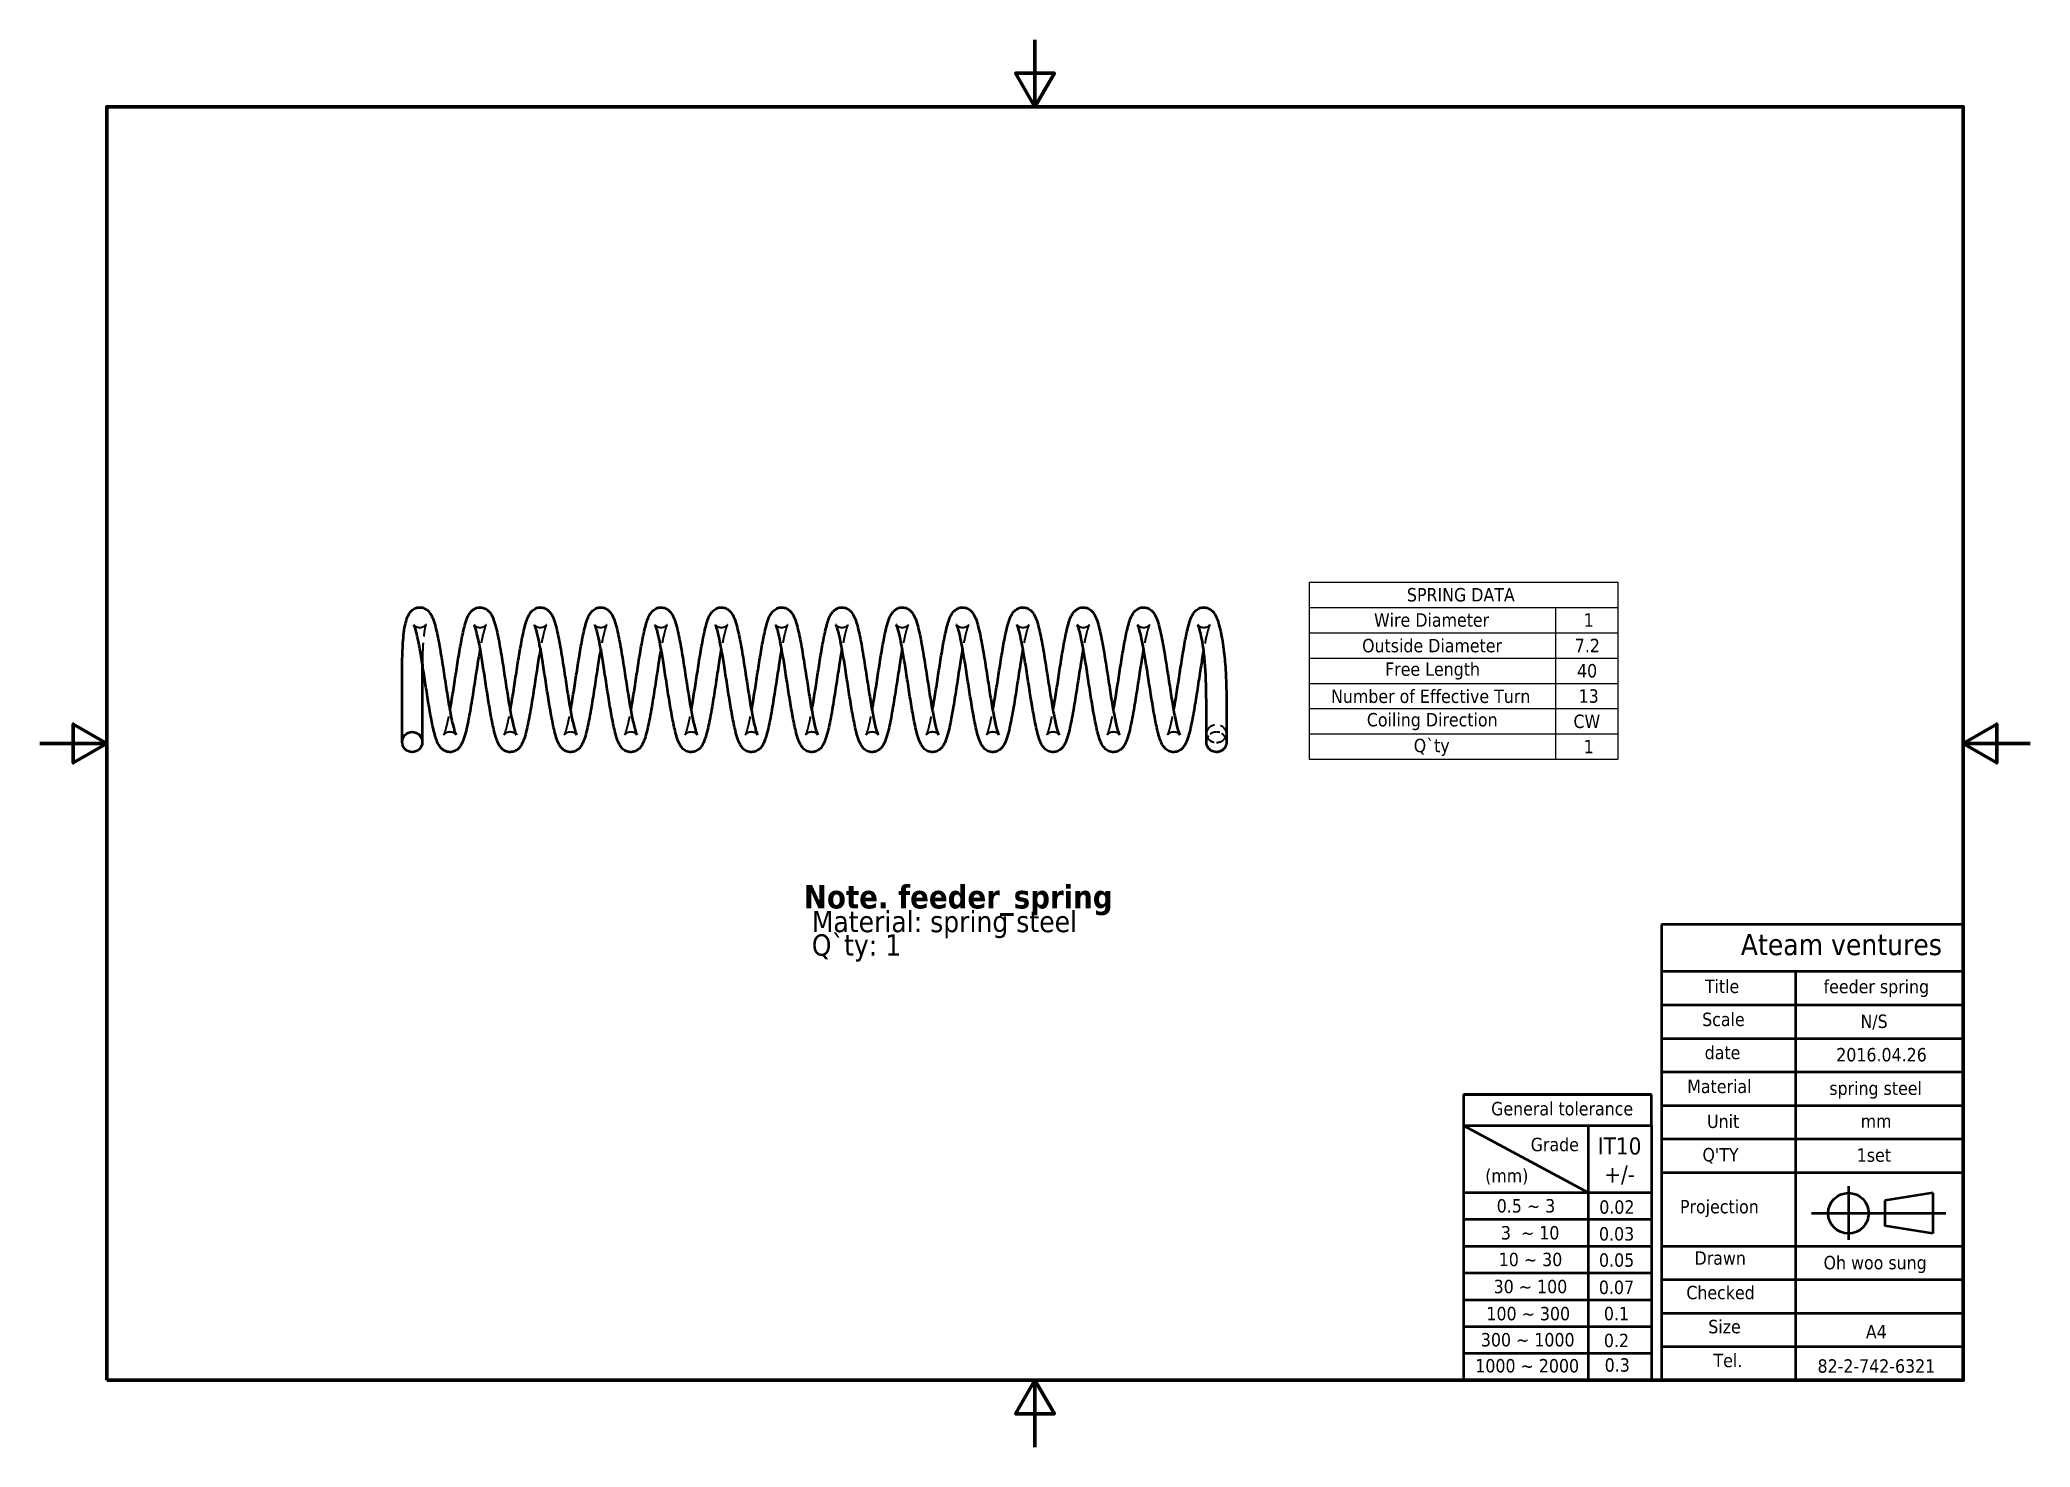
# Model space of a CAD drawing. Header units: millimetres. Extents: x 0 to 99, y 0 to 70.
import ezdxf
from ezdxf.enums import TextEntityAlignment as Align

# ---------------------------------------------------------------- set-up
doc = ezdxf.new("R2010")
doc.units = ezdxf.units.MM
doc.header["$LTSCALE"] = 0.333333
doc.linetypes.add('DASHED', pattern=[0.2067, 0.1654, -0.0413])
for name, color, linetype, lineweight in [('Border (ANSI)', 7, 'Continuous', 70), ('Hidden (ANSI)', 7, 'DASHED', 35), ('Symbol (ANSI)', 7, 'Continuous', 25), ('Title (ANSI)', 7, 'Continuous', 50), ('Visible (ANSI)', 7, 'Continuous', 50)]:
    doc.layers.add(name, color=color, linetype=linetype, lineweight=lineweight)
doc.styles.add('Note Text (ANSI)', font='tahoma.ttf')

msp = doc.modelspace()

# ---------------------------------------------------------------- texts
at = {"layer": 'Symbol (ANSI)', "insert": (37.999, 27.961), "char_height": 0.66667, "width": 31.94127, "attachment_point": 1, "line_spacing_factor": 0.661283, "style": 'Note Text (ANSI)'}
msp.add_mtext('{\\fTahoma|b1|i0|c129|p34;\\H1.75x;Note. feeder_spring\\P\\fTahoma|b0|i0|c129|p34;\\H0.90709x; Material: spring steel\\H1.6905x; \\H0.59153x;\\P Q`ty: 1\\H1.6565x; \\H0.60369x;\\P\\H1.6274x; }', dxfattribs=at)

# ---------------------------------------------------------------- blocks, each defined once
blk = doc.blocks.new('Borders Default Border')
at = {"layer": 'Border (ANSI)', "flags": 128}
for points in [[(148.5, 210), (148.5, 200), (145.61, 205), (151.39, 205), (148.5, 200)], [(10, 10), (10, 200), (287, 200), (287, 10), (10, 10)], [(0, 105), (10, 105), (5, 107.89), (5, 102.11), (10, 105)], [(297, 105), (287, 105), (292, 107.89), (292, 102.11), (287, 105)], [(148.5, 0), (148.5, 10), (145.61, 5), (151.39, 5), (148.5, 10)]]:
    blk.add_lwpolyline(points, dxfattribs=at)
blk = doc.blocks.new('Title Blocks ANSI - Large')
at = {"layer": 'Title (ANSI)'}
for p, q in [((213.43, -53.73), (168.43, -53.73)), ((168.43, -53.73), (168.43, -121.73)), ((213.43, -121.73), (213.43, -53.73)), ((168.43, -60.73), (213.43, -60.73)), ((188.43, -60.73), (188.43, -121.73)), ((168.43, -65.73), (213.43, -65.73)), ((168.43, -70.73), (213.43, -70.73)), ((168.43, -75.73), (213.43, -75.73)), ((138.87, -79.09), (138.87, -121.73)), ((166.93, -79.09), (138.87, -79.09)), ((138.87, -79.09), (166.93, -79.09)), ((166.93, -83.74), (166.93, -79.09)), ((168.43, -80.73), (213.43, -80.73)), ((138.87, -83.74), (166.93, -83.74)), ((138.87, -83.74), (157.45, -93.73)), ((157.45, -83.74), (157.45, -121.73)), ((166.93, -83.74), (166.93, -121.73)), ((168.43, -85.73), (213.43, -85.73)), ((168.43, -90.73), (213.43, -90.73)), ((138.87, -93.73), (166.93, -93.73)), ((196.31, -92.79), (196.31, -100.79)), ((208.89, -93.78), (201.74, -94.91)), ((201.74, -94.91), (201.74, -98.69)), ((208.89, -93.78), (208.89, -99.84)), ((138.87, -97.73), (166.93, -97.73)), ((190.81, -96.83), (210.84, -96.83)), ((208.89, -99.84), (201.74, -98.69)), ((138.87, -101.73), (166.93, -101.73)), ((168.43, -101.73), (213.43, -101.73)), ((138.87, -105.73), (166.93, -105.73)), ((168.43, -106.73), (213.43, -106.73)), ((138.87, -109.73), (166.93, -109.73)), ((168.43, -111.73), (213.43, -111.73)), ((138.87, -113.73), (166.93, -113.73)), ((138.87, -117.73), (166.93, -117.73)), ((168.43, -116.73), (213.43, -116.73)), ((138.87, -121.73), (166.93, -121.73)), ((168.43, -121.73), (166.93, -121.73)), ((168.43, -121.73), (213.43, -121.73))]:
    blk.add_line(p, q, dxfattribs=at)
blk.add_circle((196.31, -96.83), 3.03, dxfattribs=at)
at = {"layer": 'Title (ANSI)', "style": 'Note Text (ANSI)'}
for s, p in [('2016.04.26', (194.49, -74.77)), ('spring steel', (193.46, -79.77)), ('mm', (198.14, -84.68)), ('1set', (197.55, -89.75)), ('Oh woo sung', (192.6, -105.79))]:
    blk.add_text(s, height=2, dxfattribs=at).set_placement(p, align=Align.BOTTOM_LEFT)
for s, p in [('Drawn', (173.35, -102.51)), ('Checked', (172.12, -107.66))]:
    blk.add_text(s, height=2, dxfattribs=at).set_placement(p, align=Align.TOP_LEFT)
at = {"layer": 'Title (ANSI)', "attachment_point": 1, "style": 'Note Text (ANSI)'}
for s, insert, char_height in [('\\fTahoma|b0|i0;\\H3.1750;Ateam ventures', (180.25, -55.14), 3.175), ('\\fTahoma|b0|i0;Scale', (174.48, -66.9), 2), ('\\fTahoma|b0|i0;N/S', (198.11, -67.18), 2), ('\\fTahoma|b0|i0;date', (174.86, -71.84), 2), ('\\fTahoma|b0|i0;Material', (172.26, -76.9), 2), ('\\fTahoma|b0|i0;General tolerance', (143, -80.22), 2), ('\\fTahoma|b0|i0;Unit', (175.21, -82.1), 2), ('\\fTahoma|b0|i0;Grade', (148.9, -85.57), 2), ("\\fTahoma|b0|i0;Q'TY", (174.53, -87.09), 2), ('\\fTahoma|b0|i0;0.5 ~ 3', (143.83, -94.72), 2), ('\\fTahoma|b0|i0;0.02', (159.13, -94.9), 2), ('\\fTahoma|b0|i0;Projection', (171.17, -94.84), 2), ('\\fTahoma|b0|i0;0.05', (159.09, -102.81), 2), ('\\fTahoma|b0|i0;30 ~ 100', (143.37, -106.76), 2), ('\\fTahoma|b0|i0;0.07', (159.07, -106.88), 2), ('\\fTahoma|b0|i0;100 ~ 300', (142.29, -110.8), 2), ('\\fTahoma|b0|i0;0.1', (159.82, -110.8), 2), ('\\fTahoma|b0|i0;Size', (175.4, -112.74), 2), ('\\fTahoma|b0|i0;300 ~ 1000', (141.46, -114.7), 2), ('\\fTahoma|b0|i0;1000 ~ 2000', (140.63, -118.58), 2), ('\\fTahoma|b0|i0;Tel.', (176.18, -117.79), 2), ('\\fTahoma|b0|i0;82-2-742-6321', (191.7, -118.62), 2)]:
    blk.add_mtext(s, dxfattribs=dict(at, insert=insert, char_height=char_height))
at = {"layer": 'Title (ANSI)', "char_height": 2, "attachment_point": 1, "style": 'Note Text (ANSI)'}
for s, insert, width in [('\\fTahoma|b0|i0;Title', (174.89, -61.97), 7.6254), ('\\fTahoma|b0|i0;(mm)', (142.11, -90.22), 7.6672), ('\\fTahoma|b0|i0;3  ~ 10', (144.45, -98.74), 9.081), ('\\fTahoma|b0|i0;0.03', (159.09, -98.9), 5.5653), ('\\fTahoma|b0|i0;10 ~ 30', (144.13, -102.72), 10.501), ('\\fTahoma|b0|i0;0.2', (159.82, -114.81), 5.4674), ('\\fTahoma|b0|i0;0.3', (159.94, -118.47), 5.7083)]:
    blk.add_mtext(s, dxfattribs=dict(at, insert=insert, width=width))
at = {"layer": 'Title (ANSI)', "insert": (192.6, -62), "char_height": 2, "width": 16.0097, "attachment_point": 1, "line_spacing_factor": 0.987884, "style": 'Note Text (ANSI)'}
blk.add_mtext('feeder spring\\P ', dxfattribs=at)
at = {"layer": 'Title (ANSI)', "line_spacing_factor": 0.987884, "style": 'Note Text (ANSI)'}
for s, insert, char_height, attachment_point in [('\\fTahoma|b0|i0;\\H2.5400;IT10\\P+/-', (162.16, -85.52), 2.54, 2), ('A4\\P', (198.91, -113.51), 2, 1)]:
    blk.add_mtext(s, dxfattribs=dict(at, insert=insert, char_height=char_height, attachment_point=attachment_point))
blk = doc.blocks.new('Table1')
at = {"layer": 'Symbol (ANSI)'}
for p, q in [((189.42, 129.09), (235.49, 129.09)), ((189.42, 129.09), (189.42, 125.31)), ((235.49, 129.09), (235.49, 125.31)), ((189.42, 125.31), (235.49, 125.31)), ((189.42, 125.31), (189.42, 121.53)), ((226.17, 125.31), (226.17, 121.53)), ((235.49, 125.31), (235.49, 121.53)), ((189.42, 121.53), (235.49, 121.53)), ((189.42, 121.53), (189.42, 102.64)), ((226.17, 121.53), (226.17, 102.64)), ((235.49, 121.53), (235.49, 102.64)), ((189.42, 117.75), (235.49, 117.75)), ((189.42, 113.97), (235.49, 113.97)), ((189.42, 110.2), (235.49, 110.2)), ((189.42, 106.42), (235.49, 106.42)), ((189.42, 102.64), (235.49, 102.64))]:
    blk.add_line(p, q, dxfattribs=at)
at = {"layer": 'Symbol (ANSI)', "char_height": 2, "attachment_point": 7, "style": 'Note Text (ANSI)'}
for s, insert in [('SPRING DATA', (204, 126.16)), ('Wire Diameter', (199.09, 122.39)), ('1', (230.37, 122.42)), ('Outside Diameter', (197.31, 118.57)), ('7.2', (229.04, 118.62)), ('Free Length', (200.74, 114.53)), ('40', (229.38, 114.82)), ('Number of Effective Turn', (192.68, 111.01)), ('13', (229.62, 111.04)), ('Coiling Direction', (198.02, 106.98)), ('CW', (228.85, 107.27)), ('Q`ty', (205.01, 103.13)), ('1', (230.37, 103.53))]:
    blk.add_mtext(s, dxfattribs=dict(at, insert=insert))

# ---------------------------------------------------------------- linework, layer by layer
at = {"layer": 'Hidden (ANSI)', "ltscale": 23.799412}
msp.add_open_spline([(18.601, 40.91), (18.601, 40.91), (18.602, 40.908), (18.611, 40.896), (18.631, 40.871), (18.703, 40.82), (18.75, 40.796), (18.857, 40.771), (18.917, 40.769), (19.032, 40.789), (19.086, 40.814), (19.161, 40.865), (19.184, 40.89), (19.208, 40.919), (19.211, 40.926), (19.211, 40.926), (19.211, 40.926), (19.21, 40.923), (19.202, 40.907), (19.181, 40.843), (19.165, 40.785), (19.129, 40.614), (19.11, 40.487), (19.074, 40.162), (19.058, 39.952), (19.037, 39.486), (19.03, 39.224), (19.027, 38.954)], degree=3, knots=[27.2822677, 27.2822677, 27.2822677, 27.2822677, 27.2937941, 27.2937941, 27.3260704, 27.3260704, 27.3525074, 27.3525074, 27.3785703, 27.3785703, 27.4070265, 27.4070265, 27.4341636, 27.4341636, 27.4577872, 27.4577872, 27.461016, 27.461016, 27.4948387, 27.4948387, 27.5429238, 27.5429238, 27.6087369, 27.6087369, 27.6887862, 27.6887862, 27.7725666, 27.7725666, 27.7725666, 27.7725666], dxfattribs=at)
at = {"layer": 'Hidden (ANSI)', "ltscale": 29.377211}
msp.add_open_spline([(21.601, 40.91), (21.601, 40.91), (21.601, 40.91), (21.602, 40.908), (21.609, 40.897), (21.644, 40.862), (21.676, 40.835), (21.767, 40.791), (21.828, 40.774), (21.943, 40.771), (21.999, 40.781), (22.096, 40.819), (22.136, 40.846), (22.174, 40.881), (22.184, 40.892), (22.196, 40.906), (22.198, 40.91), (22.198, 40.91), (22.197, 40.909), (22.193, 40.901), (22.183, 40.882), (22.157, 40.817), (22.139, 40.766), (22.077, 40.565), (22.029, 40.367), (21.954, 40.006), (21.927, 39.863), (21.899, 39.711)], degree=3, knots=[25.2519585, 25.2519585, 25.2519585, 25.2519585, 25.2550222, 25.2550222, 25.2802771, 25.2802771, 25.3074728, 25.3074728, 25.33547, 25.33547, 25.3607307, 25.3607307, 25.3883485, 25.3883485, 25.4055238, 25.4055238, 25.4223648, 25.4223648, 25.4301663, 25.4301663, 25.4638895, 25.4638895, 25.5058939, 25.5058939, 25.6011946, 25.6011946, 25.6553215, 25.6553215, 25.6553215, 25.6553215], dxfattribs=at)
at = {"layer": 'Hidden (ANSI)', "ltscale": 29.377522}
msp.add_open_spline([(24.601, 40.91), (24.601, 40.91), (24.601, 40.91), (24.603, 40.907), (24.61, 40.897), (24.646, 40.861), (24.678, 40.834), (24.77, 40.79), (24.83, 40.774), (24.946, 40.771), (25.002, 40.782), (25.098, 40.82), (25.137, 40.847), (25.176, 40.882), (25.185, 40.893), (25.196, 40.906), (25.198, 40.91), (25.198, 40.91), (25.197, 40.909), (25.192, 40.9), (25.182, 40.88), (25.156, 40.815), (25.139, 40.766), (25.1, 40.641), (25.079, 40.563), (25.01, 40.283), (24.96, 40.042), (24.907, 39.754), (24.903, 39.732), (24.899, 39.711)], degree=3, knots=[23.2210817, 23.2210817, 23.2210817, 23.2210817, 23.2244921, 23.2244921, 23.2497422, 23.2497422, 23.2769749, 23.2769749, 23.3049497, 23.3049497, 23.3301853, 23.3301853, 23.3579183, 23.3579183, 23.3752579, 23.3752579, 23.3914871, 23.3914871, 23.4001453, 23.4001453, 23.4339431, 23.4339431, 23.4744344, 23.4744344, 23.5195393, 23.5195393, 23.617011, 23.617011, 23.6246778, 23.6246778, 23.6246778, 23.6246778], dxfattribs=at)
at = {"layer": 'Hidden (ANSI)', "ltscale": 29.377516}
for points, knots in [([(27.601, 40.91), (27.601, 40.91), (27.601, 40.91), (27.603, 40.907), (27.609, 40.897), (27.645, 40.861), (27.677, 40.834), (27.769, 40.79), (27.829, 40.774), (27.945, 40.771), (28.001, 40.782), (28.098, 40.819), (28.137, 40.847), (28.175, 40.882), (28.185, 40.893), (28.196, 40.906), (28.198, 40.91), (28.198, 40.91), (28.197, 40.909), (28.193, 40.901), (28.183, 40.881), (28.156, 40.816), (28.139, 40.768), (28.101, 40.643), (28.079, 40.565), (28.01, 40.286), (27.961, 40.045), (27.908, 39.756), (27.904, 39.734), (27.899, 39.711)], [21.190211, 21.190211, 21.190211, 21.190211, 21.1935177, 21.1935177, 21.2187691, 21.2187691, 21.2459908, 21.2459908, 21.2739724, 21.2739724, 21.2992154, 21.2992154, 21.3269132, 21.3269132, 21.3442022, 21.3442022, 21.3606166, 21.3606166, 21.3690082, 21.3690082, 21.4027324, 21.4027324, 21.4431769, 21.4431769, 21.4882607, 21.4882607, 21.5857161, 21.5857161, 21.5938069, 21.5938069, 21.5938069, 21.5938069]), ([(33.601, 40.91), (33.601, 40.91), (33.601, 40.91), (33.603, 40.907), (33.609, 40.897), (33.645, 40.861), (33.678, 40.834), (33.769, 40.79), (33.829, 40.774), (33.945, 40.771), (34.001, 40.782), (34.098, 40.819), (34.137, 40.847), (34.175, 40.882), (34.185, 40.893), (34.196, 40.906), (34.198, 40.91), (34.198, 40.91), (34.197, 40.909), (34.193, 40.9), (34.182, 40.881), (34.156, 40.816), (34.139, 40.767), (34.101, 40.643), (34.079, 40.564), (34.01, 40.285), (33.961, 40.044), (33.907, 39.755), (33.903, 39.733), (33.899, 39.711)], [17.1284664, 17.1284664, 17.1284664, 17.1284664, 17.1317955, 17.1317955, 17.1570466, 17.1570466, 17.1842707, 17.1842707, 17.2122508, 17.2122508, 17.2374922, 17.2374922, 17.2651976, 17.2651976, 17.2824975, 17.2824975, 17.298872, 17.298872, 17.3073211, 17.3073211, 17.3410612, 17.3410612, 17.3815158, 17.3815158, 17.4266042, 17.4266042, 17.5240631, 17.5240631, 17.5320623, 17.5320623, 17.5320623, 17.5320623]), ([(36.601, 40.91), (36.601, 40.91), (36.601, 40.91), (36.603, 40.907), (36.609, 40.897), (36.645, 40.861), (36.678, 40.834), (36.769, 40.79), (36.829, 40.774), (36.945, 40.771), (37.001, 40.782), (37.098, 40.819), (37.137, 40.847), (37.175, 40.882), (37.185, 40.893), (37.196, 40.906), (37.198, 40.91), (37.198, 40.91), (37.197, 40.909), (37.193, 40.9), (37.182, 40.881), (37.156, 40.816), (37.139, 40.767), (37.101, 40.643), (37.079, 40.564), (37.01, 40.285), (36.961, 40.044), (36.907, 39.755), (36.903, 39.733), (36.899, 39.711)], [15.0975942, 15.0975942, 15.0975942, 15.0975942, 15.1009264, 15.1009264, 15.1261775, 15.1261775, 15.1534019, 15.1534019, 15.1813818, 15.1813818, 15.206623, 15.206623, 15.2343295, 15.2343295, 15.2516309, 15.2516309, 15.2679998, 15.2679998, 15.2764568, 15.2764568, 15.3101992, 15.3101992, 15.3506552, 15.3506552, 15.3957443, 15.3957443, 15.4932037, 15.4932037, 15.5011901, 15.5011901, 15.5011901, 15.5011901]), ([(39.601, 40.91), (39.601, 40.91), (39.601, 40.91), (39.603, 40.907), (39.609, 40.897), (39.645, 40.861), (39.678, 40.834), (39.769, 40.79), (39.829, 40.774), (39.945, 40.771), (40.001, 40.782), (40.098, 40.819), (40.137, 40.847), (40.175, 40.882), (40.185, 40.893), (40.196, 40.906), (40.198, 40.91), (40.198, 40.91), (40.197, 40.909), (40.193, 40.9), (40.182, 40.881), (40.156, 40.816), (40.139, 40.767), (40.101, 40.643), (40.079, 40.564), (40.01, 40.285), (39.961, 40.044), (39.907, 39.755), (39.903, 39.733), (39.899, 39.711)], [13.066722, 13.066722, 13.066722, 13.066722, 13.0700533, 13.0700533, 13.0953044, 13.0953044, 13.1225287, 13.1225287, 13.1505087, 13.1505087, 13.1757499, 13.1757499, 13.2034561, 13.2034561, 13.220757, 13.220757, 13.2371276, 13.2371276, 13.2455822, 13.2455822, 13.2793239, 13.2793239, 13.3197795, 13.3197795, 13.3648683, 13.3648683, 13.4623276, 13.4623276, 13.470318, 13.470318, 13.470318, 13.470318]), ([(42.601, 40.91), (42.601, 40.91), (42.601, 40.91), (42.603, 40.907), (42.609, 40.897), (42.645, 40.861), (42.678, 40.834), (42.769, 40.79), (42.829, 40.774), (42.945, 40.771), (43.001, 40.782), (43.098, 40.819), (43.137, 40.847), (43.175, 40.882), (43.185, 40.893), (43.196, 40.906), (43.198, 40.91), (43.198, 40.91), (43.197, 40.909), (43.193, 40.9), (43.182, 40.881), (43.156, 40.816), (43.139, 40.767), (43.101, 40.643), (43.079, 40.564), (43.01, 40.285), (42.961, 40.044), (42.907, 39.755), (42.903, 39.733), (42.899, 39.711)], [11.0358499, 11.0358499, 11.0358499, 11.0358499, 11.0391815, 11.0391815, 11.0644325, 11.0644325, 11.0916568, 11.0916568, 11.1196369, 11.1196369, 11.1448781, 11.1448781, 11.1725843, 11.1725843, 11.1898854, 11.1898854, 11.2062555, 11.2062555, 11.2147108, 11.2147108, 11.2484527, 11.2484527, 11.2889084, 11.2889084, 11.3339974, 11.3339974, 11.4314566, 11.4314566, 11.4394458, 11.4394458, 11.4394458, 11.4394458]), ([(45.601, 40.91), (45.601, 40.91), (45.601, 40.91), (45.603, 40.907), (45.609, 40.897), (45.645, 40.861), (45.678, 40.834), (45.769, 40.79), (45.829, 40.774), (45.945, 40.771), (46.001, 40.782), (46.098, 40.819), (46.137, 40.847), (46.175, 40.882), (46.185, 40.893), (46.196, 40.906), (46.198, 40.91), (46.198, 40.91), (46.197, 40.909), (46.193, 40.9), (46.182, 40.881), (46.156, 40.816), (46.139, 40.767), (46.101, 40.643), (46.079, 40.564), (46.01, 40.285), (45.961, 40.044), (45.907, 39.755), (45.903, 39.733), (45.899, 39.711)], [9.0049777, 9.0049777, 9.0049777, 9.0049777, 9.0083092, 9.0083092, 9.0335603, 9.0335603, 9.0607846, 9.0607846, 9.0887646, 9.0887646, 9.1140058, 9.1140058, 9.141712, 9.141712, 9.159013, 9.159013, 9.1753833, 9.1753833, 9.1838384, 9.1838384, 9.2175803, 9.2175803, 9.2580359, 9.2580359, 9.3031248, 9.3031248, 9.4005841, 9.4005841, 9.4085737, 9.4085737, 9.4085737, 9.4085737]), ([(48.601, 40.91), (48.601, 40.91), (48.601, 40.91), (48.603, 40.907), (48.609, 40.897), (48.645, 40.861), (48.678, 40.834), (48.769, 40.79), (48.829, 40.774), (48.945, 40.771), (49.001, 40.782), (49.098, 40.819), (49.137, 40.847), (49.175, 40.882), (49.185, 40.893), (49.196, 40.906), (49.198, 40.91), (49.198, 40.91), (49.197, 40.909), (49.193, 40.9), (49.182, 40.881), (49.156, 40.816), (49.139, 40.767), (49.101, 40.643), (49.079, 40.564), (49.01, 40.285), (48.961, 40.044), (48.907, 39.755), (48.903, 39.733), (48.899, 39.711)], [6.9741055, 6.9741055, 6.9741055, 6.9741055, 6.9774371, 6.9774371, 7.0026882, 7.0026882, 7.0299125, 7.0299125, 7.0578925, 7.0578925, 7.0831337, 7.0831337, 7.1108399, 7.1108399, 7.1281409, 7.1281409, 7.1445111, 7.1445111, 7.1529664, 7.1529664, 7.1867082, 7.1867082, 7.2271639, 7.2271639, 7.2722528, 7.2722528, 7.3697121, 7.3697121, 7.3777015, 7.3777015, 7.3777015, 7.3777015]), ([(51.601, 40.91), (51.601, 40.91), (51.601, 40.91), (51.603, 40.907), (51.609, 40.897), (51.645, 40.861), (51.678, 40.834), (51.769, 40.79), (51.829, 40.774), (51.945, 40.771), (52.001, 40.782), (52.098, 40.819), (52.137, 40.847), (52.175, 40.882), (52.185, 40.893), (52.196, 40.906), (52.198, 40.91), (52.198, 40.91), (52.197, 40.909), (52.193, 40.9), (52.182, 40.881), (52.156, 40.816), (52.139, 40.767), (52.101, 40.643), (52.079, 40.564), (52.01, 40.285), (51.961, 40.044), (51.907, 39.755), (51.903, 39.733), (51.899, 39.711)], [4.9432334, 4.9432334, 4.9432334, 4.9432334, 4.9465649, 4.9465649, 4.971816, 4.971816, 4.9990403, 4.9990403, 5.0270203, 5.0270203, 5.0522615, 5.0522615, 5.0799677, 5.0799677, 5.0972688, 5.0972688, 5.113639, 5.113639, 5.1220942, 5.1220942, 5.155836, 5.155836, 5.1962917, 5.1962917, 5.2413806, 5.2413806, 5.3388399, 5.3388399, 5.3468294, 5.3468294, 5.3468294, 5.3468294]), ([(54.601, 40.91), (54.601, 40.91), (54.601, 40.91), (54.603, 40.907), (54.609, 40.897), (54.645, 40.861), (54.678, 40.834), (54.769, 40.79), (54.829, 40.774), (54.945, 40.771), (55.001, 40.782), (55.098, 40.819), (55.137, 40.847), (55.175, 40.882), (55.185, 40.893), (55.196, 40.906), (55.198, 40.91), (55.198, 40.91), (55.197, 40.909), (55.193, 40.9), (55.182, 40.881), (55.156, 40.816), (55.139, 40.767), (55.101, 40.643), (55.079, 40.564), (55.01, 40.285), (54.961, 40.044), (54.907, 39.755), (54.903, 39.733), (54.899, 39.711)], [2.9123612, 2.9123612, 2.9123612, 2.9123612, 2.9156928, 2.9156928, 2.9409438, 2.9409438, 2.9681681, 2.9681681, 2.9961482, 2.9961482, 3.0213894, 3.0213894, 3.0490956, 3.0490956, 3.0663966, 3.0663966, 3.0827668, 3.0827668, 3.091222, 3.091222, 3.1249639, 3.1249639, 3.1654196, 3.1654196, 3.2105085, 3.2105085, 3.3079677, 3.3079677, 3.3159572, 3.3159572, 3.3159572, 3.3159572])]:
    msp.add_open_spline(points, degree=3, knots=knots, dxfattribs=at)
at = {"layer": 'Hidden (ANSI)', "ltscale": 29.377518}
msp.add_open_spline([(30.601, 40.91), (30.601, 40.91), (30.601, 40.91), (30.603, 40.907), (30.609, 40.897), (30.645, 40.861), (30.678, 40.834), (30.769, 40.79), (30.829, 40.774), (30.945, 40.771), (31.001, 40.782), (31.098, 40.819), (31.137, 40.847), (31.175, 40.882), (31.185, 40.893), (31.196, 40.906), (31.198, 40.91), (31.198, 40.91), (31.197, 40.909), (31.193, 40.9), (31.182, 40.881), (31.156, 40.816), (31.139, 40.767), (31.101, 40.643), (31.079, 40.564), (31.01, 40.285), (30.961, 40.044), (30.907, 39.755), (30.903, 39.733), (30.899, 39.711)], degree=3, knots=[19.1593384, 19.1593384, 19.1593384, 19.1593384, 19.1626776, 19.1626776, 19.1879285, 19.1879285, 19.2151537, 19.2151537, 19.2431332, 19.2431332, 19.2683738, 19.2683738, 19.2960826, 19.2960826, 19.3133874, 19.3133874, 19.329744, 19.329744, 19.3382188, 19.3382188, 19.3719661, 19.3719661, 19.4124252, 19.4124252, 19.4575157, 19.4575157, 19.5549762, 19.5549762, 19.5629344, 19.5629344, 19.5629344, 19.5629344], dxfattribs=at)
at = {"layer": 'Hidden (ANSI)', "ltscale": 30.010241}
msp.add_open_spline([(57.601, 40.91), (57.601, 40.91), (57.601, 40.91), (57.603, 40.907), (57.609, 40.897), (57.645, 40.861), (57.678, 40.834), (57.769, 40.79), (57.829, 40.774), (57.945, 40.771), (58.001, 40.782), (58.098, 40.819), (58.137, 40.847), (58.175, 40.882), (58.185, 40.893), (58.196, 40.906), (58.198, 40.91), (58.198, 40.91), (58.197, 40.909), (58.193, 40.9), (58.182, 40.881), (58.156, 40.816), (58.139, 40.767), (58.101, 40.643), (58.079, 40.564), (58.01, 40.285), (57.961, 40.044), (57.903, 39.732), (57.895, 39.685), (57.886, 39.637)], degree=3, knots=[0.8814891, 0.8814891, 0.8814891, 0.8814891, 0.8848206, 0.8848206, 0.9100717, 0.9100717, 0.937296, 0.937296, 0.965276, 0.965276, 0.9905172, 0.9905172, 1.0182234, 1.0182234, 1.0355245, 1.0355245, 1.0518947, 1.0518947, 1.0603499, 1.0603499, 1.0940917, 1.0940917, 1.1345474, 1.1345474, 1.1796363, 1.1796363, 1.2770956, 1.2770956, 1.2937798, 1.2937798, 1.2937798, 1.2937798], dxfattribs=at)
at = {"layer": 'Hidden (ANSI)', "ltscale": 29.37723}
msp.add_open_spline([(20.698, 35.435), (20.698, 35.435), (20.696, 35.438), (20.686, 35.45), (20.677, 35.461), (20.639, 35.495), (20.601, 35.523), (20.505, 35.562), (20.449, 35.573), (20.333, 35.571), (20.273, 35.556), (20.18, 35.512), (20.147, 35.485), (20.11, 35.449), (20.103, 35.438), (20.101, 35.435), (20.101, 35.435), (20.101, 35.435), (20.106, 35.443), (20.124, 35.481), (20.14, 35.522), (20.184, 35.65), (20.212, 35.751), (20.28, 36.024), (20.319, 36.21), (20.372, 36.486), (20.386, 36.559), (20.399, 36.634)], degree=3, knots=[1.9421835, 1.9421835, 1.9421835, 1.9421835, 1.9574827, 1.9574827, 1.9750792, 1.9750792, 2.0029943, 2.0029943, 2.0281945, 2.0281945, 2.0561348, 2.0561348, 2.0834214, 2.0834214, 2.1086667, 2.1086667, 2.1125874, 2.1125874, 2.1381972, 2.1381972, 2.1801033, 2.1801033, 2.2404303, 2.2404303, 2.3191562, 2.3191562, 2.3458399, 2.3458399, 2.3458399, 2.3458399], dxfattribs=at)
at = {"layer": 'Hidden (ANSI)', "ltscale": 29.377314}
msp.add_open_spline([(23.698, 35.435), (23.698, 35.435), (23.696, 35.438), (23.684, 35.452), (23.675, 35.463), (23.636, 35.498), (23.597, 35.526), (23.5, 35.563), (23.444, 35.574), (23.328, 35.571), (23.268, 35.554), (23.177, 35.51), (23.145, 35.483), (23.109, 35.447), (23.102, 35.437), (23.101, 35.435), (23.101, 35.435), (23.101, 35.435), (23.106, 35.444), (23.125, 35.484), (23.142, 35.526), (23.186, 35.658), (23.215, 35.761), (23.283, 36.039), (23.323, 36.228), (23.375, 36.501), (23.387, 36.566), (23.399, 36.634)], degree=3, knots=[3.9730426, 3.9730426, 3.9730426, 3.9730426, 3.9897695, 3.9897695, 4.0069734, 4.0069734, 4.0346127, 4.0346127, 4.0598685, 4.0598685, 4.0878615, 4.0878615, 4.1150644, 4.1150644, 4.1403182, 4.1403182, 4.1434487, 4.1434487, 4.1701124, 4.1701124, 4.2125044, 4.2125044, 4.2734341, 4.2734341, 4.3526317, 4.3526317, 4.3767054, 4.3767054, 4.3767054, 4.3767054], dxfattribs=at)
at = {"layer": 'Hidden (ANSI)', "ltscale": 29.377285}
msp.add_open_spline([(26.698, 35.435), (26.698, 35.435), (26.696, 35.438), (26.685, 35.452), (26.675, 35.463), (26.637, 35.497), (26.598, 35.525), (26.501, 35.563), (26.446, 35.573), (26.33, 35.571), (26.269, 35.555), (26.178, 35.51), (26.145, 35.484), (26.109, 35.448), (26.103, 35.437), (26.101, 35.435), (26.101, 35.435), (26.101, 35.435), (26.106, 35.443), (26.125, 35.483), (26.141, 35.525), (26.185, 35.655), (26.214, 35.758), (26.282, 36.034), (26.322, 36.222), (26.374, 36.496), (26.387, 36.564), (26.399, 36.634)], degree=3, knots=[6.0039189, 6.0039189, 6.0039189, 6.0039189, 6.0201819, 6.0201819, 6.0375122, 6.0375122, 6.0652389, 6.0652389, 6.0904758, 6.0904758, 6.1184518, 6.1184518, 6.1456825, 6.1456825, 6.1709329, 6.1709329, 6.1743243, 6.1743243, 6.2006392, 6.2006392, 6.2428704, 6.2428704, 6.3036014, 6.3036014, 6.3826442, 6.3826442, 6.4075797, 6.4075797, 6.4075797, 6.4075797], dxfattribs=at)
at = {"layer": 'Hidden (ANSI)', "ltscale": 29.377293}
msp.add_open_spline([(29.698, 35.435), (29.698, 35.435), (29.696, 35.438), (29.685, 35.452), (29.675, 35.463), (29.637, 35.497), (29.598, 35.525), (29.501, 35.563), (29.445, 35.573), (29.329, 35.571), (29.269, 35.554), (29.177, 35.51), (29.145, 35.484), (29.109, 35.448), (29.103, 35.437), (29.101, 35.435), (29.101, 35.435), (29.101, 35.435), (29.106, 35.443), (29.125, 35.483), (29.142, 35.525), (29.185, 35.656), (29.215, 35.759), (29.282, 36.035), (29.322, 36.224), (29.374, 36.497), (29.387, 36.564), (29.399, 36.634)], degree=3, knots=[8.0347898, 8.0347898, 8.0347898, 8.0347898, 8.0511935, 8.0511935, 8.0684854, 8.0684854, 8.0961853, 8.0961853, 8.1214278, 8.1214278, 8.1494091, 8.1494091, 8.1766314, 8.1766314, 8.2018827, 8.2018827, 8.2051954, 8.2051954, 8.2316155, 8.2316155, 8.2738952, 8.2738952, 8.3346862, 8.3346862, 8.4137758, 8.4137758, 8.4384512, 8.4384512, 8.4384512, 8.4384512], dxfattribs=at)
at = {"layer": 'Hidden (ANSI)', "ltscale": 29.377291}
for points, knots in [([(32.698, 35.435), (32.698, 35.435), (32.696, 35.438), (32.685, 35.452), (32.675, 35.463), (32.637, 35.497), (32.598, 35.525), (32.501, 35.563), (32.445, 35.573), (32.329, 35.571), (32.269, 35.555), (32.178, 35.51), (32.145, 35.484), (32.109, 35.448), (32.103, 35.437), (32.101, 35.435), (32.101, 35.435), (32.101, 35.435), (32.106, 35.443), (32.125, 35.483), (32.142, 35.525), (32.185, 35.656), (32.215, 35.759), (32.282, 36.035), (32.322, 36.224), (32.374, 36.497), (32.387, 36.564), (32.399, 36.634)], [10.0656624, 10.0656624, 10.0656624, 10.0656624, 10.0820222, 10.0820222, 10.0993261, 10.0993261, 10.1270343, 10.1270343, 10.152275, 10.152275, 10.1802547, 10.1802547, 10.2074796, 10.2074796, 10.2327306, 10.2327306, 10.2360679, 10.2360679, 10.2624551, 10.2624551, 10.3047197, 10.3047197, 10.3654919, 10.3654919, 10.4445669, 10.4445669, 10.4693235, 10.4693235, 10.4693235, 10.4693235]), ([(35.698, 35.435), (35.698, 35.435), (35.696, 35.438), (35.685, 35.452), (35.675, 35.463), (35.637, 35.497), (35.598, 35.525), (35.501, 35.563), (35.445, 35.573), (35.329, 35.571), (35.269, 35.555), (35.178, 35.51), (35.145, 35.484), (35.109, 35.448), (35.103, 35.437), (35.101, 35.435), (35.101, 35.435), (35.101, 35.435), (35.106, 35.443), (35.125, 35.483), (35.142, 35.525), (35.185, 35.656), (35.215, 35.759), (35.282, 36.035), (35.322, 36.224), (35.374, 36.497), (35.387, 36.564), (35.399, 36.634)], [12.0965344, 12.0965344, 12.0965344, 12.0965344, 12.1129078, 12.1129078, 12.130208, 12.130208, 12.1579136, 12.1579136, 12.1831549, 12.1831549, 12.211135, 12.211135, 12.2383592, 12.2383592, 12.2636103, 12.2636103, 12.26694, 12.26694, 12.2933373, 12.2933373, 12.3356066, 12.3356066, 12.3963846, 12.3963846, 12.4754641, 12.4754641, 12.5001956, 12.5001956, 12.5001956, 12.5001956]), ([(38.698, 35.435), (38.698, 35.435), (38.696, 35.438), (38.685, 35.452), (38.675, 35.463), (38.637, 35.497), (38.598, 35.525), (38.501, 35.563), (38.445, 35.573), (38.329, 35.571), (38.269, 35.555), (38.178, 35.51), (38.145, 35.484), (38.109, 35.448), (38.103, 35.437), (38.101, 35.435), (38.101, 35.435), (38.101, 35.435), (38.106, 35.443), (38.125, 35.483), (38.142, 35.525), (38.185, 35.656), (38.215, 35.759), (38.282, 36.035), (38.322, 36.224), (38.374, 36.497), (38.387, 36.564), (38.399, 36.634)], [14.1274066, 14.1274066, 14.1274066, 14.1274066, 14.1437758, 14.1437758, 14.1610771, 14.1610771, 14.1887835, 14.1887835, 14.2140247, 14.2140247, 14.2420046, 14.2420046, 14.269229, 14.269229, 14.2944801, 14.2944801, 14.2978122, 14.2978122, 14.3242064, 14.3242064, 14.3664741, 14.3664741, 14.4272504, 14.4272504, 14.5063285, 14.5063285, 14.5310678, 14.5310678, 14.5310678, 14.5310678]), ([(41.698, 35.435), (41.698, 35.435), (41.696, 35.438), (41.685, 35.452), (41.675, 35.463), (41.637, 35.497), (41.598, 35.525), (41.501, 35.563), (41.445, 35.573), (41.329, 35.571), (41.269, 35.555), (41.178, 35.51), (41.145, 35.484), (41.109, 35.448), (41.103, 35.437), (41.101, 35.435), (41.101, 35.435), (41.101, 35.435), (41.106, 35.443), (41.125, 35.483), (41.142, 35.525), (41.185, 35.656), (41.215, 35.759), (41.282, 36.035), (41.322, 36.224), (41.374, 36.497), (41.387, 36.564), (41.399, 36.634)], [16.1582787, 16.1582787, 16.1582787, 16.1582787, 16.1746492, 16.1746492, 16.1919502, 16.1919502, 16.2196564, 16.2196564, 16.2448976, 16.2448976, 16.2728776, 16.2728776, 16.3001019, 16.3001019, 16.325353, 16.325353, 16.3286843, 16.3286843, 16.3550795, 16.3550795, 16.3973477, 16.3973477, 16.4581245, 16.4581245, 16.537203, 16.537203, 16.56194, 16.56194, 16.56194, 16.56194]), ([(44.698, 35.435), (44.698, 35.435), (44.696, 35.438), (44.685, 35.452), (44.675, 35.463), (44.637, 35.497), (44.598, 35.525), (44.501, 35.563), (44.445, 35.573), (44.329, 35.571), (44.269, 35.555), (44.178, 35.51), (44.145, 35.484), (44.109, 35.448), (44.103, 35.437), (44.101, 35.435), (44.101, 35.435), (44.101, 35.435), (44.106, 35.443), (44.125, 35.483), (44.142, 35.525), (44.185, 35.656), (44.215, 35.759), (44.282, 36.035), (44.322, 36.224), (44.374, 36.497), (44.387, 36.564), (44.399, 36.634)], [18.1891509, 18.1891509, 18.1891509, 18.1891509, 18.205521, 18.205521, 18.2228221, 18.2228221, 18.2505283, 18.2505283, 18.2757695, 18.2757695, 18.3037495, 18.3037495, 18.3309738, 18.3309738, 18.3562249, 18.3562249, 18.3595565, 18.3595565, 18.3859514, 18.3859514, 18.4282194, 18.4282194, 18.4889961, 18.4889961, 18.5680745, 18.5680745, 18.5928121, 18.5928121, 18.5928121, 18.5928121]), ([(47.698, 35.435), (47.698, 35.435), (47.696, 35.438), (47.685, 35.452), (47.675, 35.463), (47.637, 35.497), (47.598, 35.525), (47.501, 35.563), (47.445, 35.573), (47.329, 35.571), (47.269, 35.555), (47.178, 35.51), (47.145, 35.484), (47.109, 35.448), (47.103, 35.437), (47.101, 35.435), (47.101, 35.435), (47.101, 35.435), (47.106, 35.443), (47.125, 35.483), (47.142, 35.525), (47.185, 35.656), (47.215, 35.759), (47.282, 36.035), (47.322, 36.224), (47.374, 36.497), (47.387, 36.564), (47.399, 36.634)], [20.220023, 20.220023, 20.220023, 20.220023, 20.2363933, 20.2363933, 20.2536943, 20.2536943, 20.2814005, 20.2814005, 20.3066417, 20.3066417, 20.3346217, 20.3346217, 20.361846, 20.361846, 20.3870971, 20.3870971, 20.3904286, 20.3904286, 20.4168236, 20.4168236, 20.4590917, 20.4590917, 20.5198684, 20.5198684, 20.5989468, 20.5989468, 20.6236843, 20.6236843, 20.6236843, 20.6236843]), ([(50.698, 35.435), (50.698, 35.435), (50.696, 35.438), (50.685, 35.452), (50.675, 35.463), (50.637, 35.497), (50.598, 35.525), (50.501, 35.563), (50.445, 35.573), (50.329, 35.571), (50.269, 35.555), (50.178, 35.51), (50.145, 35.484), (50.109, 35.448), (50.103, 35.437), (50.101, 35.435), (50.101, 35.435), (50.101, 35.435), (50.106, 35.443), (50.125, 35.483), (50.142, 35.525), (50.185, 35.656), (50.215, 35.759), (50.282, 36.035), (50.322, 36.224), (50.374, 36.497), (50.387, 36.564), (50.399, 36.634)], [22.2508952, 22.2508952, 22.2508952, 22.2508952, 22.2672654, 22.2672654, 22.2845664, 22.2845664, 22.3122727, 22.3122727, 22.3375139, 22.3375139, 22.3654939, 22.3654939, 22.3927182, 22.3927182, 22.4179693, 22.4179693, 22.4213008, 22.4213008, 22.4476957, 22.4476957, 22.4899638, 22.4899638, 22.5507405, 22.5507405, 22.6298189, 22.6298189, 22.6545564, 22.6545564, 22.6545564, 22.6545564]), ([(53.698, 35.435), (53.698, 35.435), (53.696, 35.438), (53.685, 35.452), (53.675, 35.463), (53.637, 35.497), (53.598, 35.525), (53.501, 35.563), (53.445, 35.573), (53.329, 35.571), (53.269, 35.555), (53.178, 35.51), (53.145, 35.484), (53.109, 35.448), (53.103, 35.437), (53.101, 35.435), (53.101, 35.435), (53.101, 35.435), (53.106, 35.443), (53.125, 35.483), (53.142, 35.525), (53.185, 35.656), (53.215, 35.759), (53.282, 36.035), (53.322, 36.224), (53.374, 36.497), (53.387, 36.564), (53.399, 36.634)], [24.2817673, 24.2817673, 24.2817673, 24.2817673, 24.2981376, 24.2981376, 24.3154386, 24.3154386, 24.3431448, 24.3431448, 24.368386, 24.368386, 24.396366, 24.396366, 24.4235903, 24.4235903, 24.4488414, 24.4488414, 24.4521729, 24.4521729, 24.4785679, 24.4785679, 24.520836, 24.520836, 24.5816127, 24.5816127, 24.6606911, 24.6606911, 24.6854286, 24.6854286, 24.6854286, 24.6854286]), ([(56.698, 35.435), (56.698, 35.435), (56.696, 35.438), (56.685, 35.452), (56.675, 35.463), (56.637, 35.497), (56.598, 35.525), (56.501, 35.563), (56.445, 35.573), (56.329, 35.571), (56.269, 35.555), (56.178, 35.51), (56.145, 35.484), (56.109, 35.448), (56.103, 35.437), (56.101, 35.435), (56.101, 35.435), (56.101, 35.435), (56.106, 35.443), (56.125, 35.483), (56.142, 35.525), (56.185, 35.656), (56.215, 35.759), (56.282, 36.035), (56.322, 36.224), (56.374, 36.497), (56.387, 36.564), (56.399, 36.634)], [26.3126395, 26.3126395, 26.3126395, 26.3126395, 26.3290097, 26.3290097, 26.3463108, 26.3463108, 26.374017, 26.374017, 26.3992582, 26.3992582, 26.4272382, 26.4272382, 26.4544625, 26.4544625, 26.4797136, 26.4797136, 26.4830451, 26.4830451, 26.5094401, 26.5094401, 26.5517082, 26.5517082, 26.6124848, 26.6124848, 26.6915633, 26.6915633, 26.7163007, 26.7163007, 26.7163007, 26.7163007])]:
    msp.add_open_spline(points, degree=3, knots=knots, dxfattribs=at)
at = {"layer": 'Hidden (ANSI)', "ltscale": 22.795689}
msp.add_open_spline([(58.524, 35.055), (58.375, 35.055), (58.076, 35.179), (57.967, 35.598), (58.276, 35.935), (58.773, 35.934), (59.083, 35.598), (58.972, 35.179), (58.674, 35.055), (58.524, 35.055)], degree=3, dxfattribs=at)
at = {"layer": 'Hidden (ANSI)', "ltscale": 8.975231}
msp.add_open_spline([(59.024, 35.072), (59.024, 35.095), (59.023, 35.118), (59.017, 35.163), (59.012, 35.185), (58.992, 35.258), (58.969, 35.308), (58.909, 35.396), (58.872, 35.436), (58.788, 35.5), (58.74, 35.526), (58.64, 35.562), (58.586, 35.571), (58.48, 35.573), (58.426, 35.565), (58.325, 35.534), (58.276, 35.509), (58.19, 35.447), (58.151, 35.409), (58.091, 35.326), (58.067, 35.281), (58.049, 35.228), (58.048, 35.223), (58.041, 35.202), (58.037, 35.187), (58.028, 35.138), (58.024, 35.105), (58.024, 35.072)], degree=3, knots=[0, 0, 0, 0, 0.0068898, 0.0068898, 0.0136518, 0.0136518, 0.0295836, 0.0295836, 0.0455154, 0.0455154, 0.0614472, 0.0614472, 0.077379, 0.077379, 0.0933109, 0.0933109, 0.1092415, 0.1092415, 0.1252088, 0.1252088, 0.1401087, 0.1401087, 0.1417419, 0.1417419, 0.1466469, 0.1466469, 0.1565175, 0.1565175, 0.1565175, 0.1565175], dxfattribs=at)
at = {"layer": 'Visible (ANSI)'}
msp.add_circle((18.524, 35.072), 0.5, dxfattribs=at)
for points, knots in [([(18.024, 35.072), (18.024, 35.076), (18.024, 35.076), (18.024, 35.089), (18.024, 35.099), (18.024, 35.139), (18.024, 35.178), (18.024, 35.333), (18.024, 35.489), (18.024, 35.882), (18.024, 36.124), (18.024, 36.664), (18.024, 36.967), (18.024, 37.607), (18.024, 37.953), (18.025, 38.649), (18.026, 39.009), (18.044, 39.721), (18.063, 40.077), (18.114, 40.562), (18.139, 40.729), (18.196, 41.015), (18.229, 41.136), (18.285, 41.285), (18.3, 41.321), (18.358, 41.441), (18.41, 41.526), (18.548, 41.657), (18.62, 41.707), (18.787, 41.768), (18.882, 41.779), (19.047, 41.758), (19.118, 41.733), (19.242, 41.664), (19.294, 41.62), (19.389, 41.519), (19.427, 41.462), (19.524, 41.29), (19.57, 41.17), (19.655, 40.898), (19.695, 40.748), (19.8, 40.288), (19.866, 39.934), (19.986, 39.224), (20.042, 38.869), (20.149, 38.174), (20.202, 37.826), (20.306, 37.176), (20.357, 36.864), (20.457, 36.319), (20.507, 36.075), (20.576, 35.793), (20.598, 35.713), (20.636, 35.585), (20.654, 35.535), (20.681, 35.468), (20.691, 35.446), (20.697, 35.436), (20.698, 35.435), (20.698, 35.435)], [0, 0, 0, 0, 0.025186, 0.025186, 0.050206, 0.050206, 0.099099, 0.099099, 0.197876, 0.197876, 0.296656, 0.296656, 0.39537, 0.39537, 0.497073, 0.497073, 0.604502, 0.604502, 0.726711, 0.726711, 0.801313, 0.801313, 0.870552, 0.870552, 0.893585, 0.893585, 0.948869, 0.948869, 0.98574, 0.98574, 1.021617, 1.021617, 1.051339, 1.051339, 1.082643, 1.082643, 1.122573, 1.122573, 1.200865, 1.200865, 1.274535, 1.274535, 1.402488, 1.402488, 1.510943, 1.510943, 1.614048, 1.614048, 1.714547, 1.714547, 1.8121, 1.8121, 1.857308, 1.857308, 1.898029, 1.898029, 1.932189, 1.932189, 1.942183, 1.942183, 1.942183, 1.942183]), ([(20.399, 36.634), (20.432, 36.813), (20.464, 37.005), (20.546, 37.501), (20.595, 37.821), (20.695, 38.467), (20.746, 38.801), (20.848, 39.44), (20.901, 39.752), (21.007, 40.317), (21.061, 40.576), (21.178, 41.026), (21.236, 41.212), (21.367, 41.457), (21.418, 41.537), (21.557, 41.664), (21.631, 41.713), (21.801, 41.77), (21.895, 41.779), (22.056, 41.755), (22.127, 41.729), (22.249, 41.659), (22.3, 41.614), (22.394, 41.512), (22.433, 41.454), (22.531, 41.276), (22.577, 41.15), (22.664, 40.866), (22.703, 40.712), (22.808, 40.248), (22.873, 39.895), (22.992, 39.189), (23.047, 38.834), (23.154, 38.14), (23.207, 37.793), (23.311, 37.145), (23.362, 36.835), (23.462, 36.294), (23.512, 36.054), (23.58, 35.776), (23.602, 35.698), (23.64, 35.574), (23.657, 35.526), (23.683, 35.463), (23.693, 35.443), (23.697, 35.435), (23.698, 35.435), (23.698, 35.435)], [2.34584, 2.34584, 2.34584, 2.34584, 2.409776, 2.409776, 2.506327, 2.506327, 2.606019, 2.606019, 2.7081, 2.7081, 2.813351, 2.813351, 2.926527, 2.926527, 2.98103, 2.98103, 3.018665, 3.018665, 3.053789, 3.053789, 3.083411, 3.083411, 3.114887, 3.114887, 3.155516, 3.155516, 3.237005, 3.237005, 3.311137, 3.311137, 3.437128, 3.437128, 3.545237, 3.545237, 3.648244, 3.648244, 3.748662, 3.748662, 3.84609, 3.84609, 3.891137, 3.891137, 3.931502, 3.931502, 3.965101, 3.965101, 3.973043, 3.973043, 3.973043, 3.973043]), ([(23.399, 36.634), (23.433, 36.821), (23.467, 37.022), (23.55, 37.529), (23.6, 37.85), (23.699, 38.497), (23.751, 38.831), (23.853, 39.469), (23.906, 39.779), (24.012, 40.342), (24.066, 40.598), (24.184, 41.044), (24.242, 41.228), (24.376, 41.471), (24.427, 41.548), (24.564, 41.669), (24.635, 41.714), (24.798, 41.77), (24.892, 41.779), (25.053, 41.756), (25.124, 41.73), (25.247, 41.66), (25.298, 41.616), (25.392, 41.515), (25.431, 41.456), (25.529, 41.28), (25.575, 41.156), (25.661, 40.876), (25.701, 40.723), (25.805, 40.261), (25.871, 39.908), (25.99, 39.201), (26.046, 38.845), (26.153, 38.151), (26.206, 37.804), (26.309, 37.155), (26.361, 36.845), (26.46, 36.302), (26.51, 36.061), (26.579, 35.781), (26.6, 35.703), (26.639, 35.578), (26.656, 35.529), (26.682, 35.464), (26.692, 35.444), (26.697, 35.436), (26.698, 35.435), (26.698, 35.435)], [4.376705, 4.376705, 4.376705, 4.376705, 4.443503, 4.443503, 4.540177, 4.540177, 4.639945, 4.639945, 4.742101, 4.742101, 4.847485, 4.847485, 4.961114, 4.961114, 5.013897, 5.013897, 5.04929, 5.04929, 5.08425, 5.08425, 5.113898, 5.113898, 5.145318, 5.145318, 5.185718, 5.185718, 5.266165, 5.266165, 5.340167, 5.340167, 5.46677, 5.46677, 5.574989, 5.574989, 5.678028, 5.678028, 5.778472, 5.778472, 5.875941, 5.875941, 5.921042, 5.921042, 5.961525, 5.961525, 5.995309, 5.995309, 6.003919, 6.003919, 6.003919, 6.003919]), ([(26.399, 36.634), (26.433, 36.818), (26.466, 37.016), (26.549, 37.52), (26.598, 37.841), (26.698, 38.487), (26.749, 38.821), (26.852, 39.459), (26.904, 39.77), (27.01, 40.334), (27.065, 40.591), (27.182, 41.038), (27.24, 41.223), (27.373, 41.466), (27.424, 41.545), (27.562, 41.667), (27.634, 41.714), (27.799, 41.77), (27.893, 41.779), (28.054, 41.756), (28.125, 41.73), (28.247, 41.66), (28.299, 41.616), (28.393, 41.514), (28.431, 41.455), (28.53, 41.279), (28.576, 41.154), (28.662, 40.873), (28.701, 40.72), (28.806, 40.257), (28.871, 39.904), (28.99, 39.197), (29.046, 38.842), (29.153, 38.148), (29.206, 37.801), (29.309, 37.152), (29.361, 36.842), (29.461, 36.3), (29.51, 36.059), (29.579, 35.78), (29.601, 35.701), (29.639, 35.577), (29.656, 35.528), (29.683, 35.464), (29.693, 35.444), (29.697, 35.436), (29.698, 35.435), (29.698, 35.435)], [6.40758, 6.40758, 6.40758, 6.40758, 6.473433, 6.473433, 6.570067, 6.570067, 6.66981, 6.66981, 6.771941, 6.771941, 6.877281, 6.877281, 6.990758, 6.990758, 7.044109, 7.044109, 7.080232, 7.080232, 7.115247, 7.115247, 7.144888, 7.144888, 7.176325, 7.176325, 7.216794, 7.216794, 7.297556, 7.297556, 7.3716, 7.3716, 7.498015, 7.498015, 7.6062, 7.6062, 7.70923, 7.70923, 7.809666, 7.809666, 7.907122, 7.907122, 7.952207, 7.952207, 7.992654, 7.992654, 8.026383, 8.026383, 8.03479, 8.03479, 8.03479, 8.03479]), ([(29.399, 36.634), (29.433, 36.819), (29.467, 37.018), (29.549, 37.523), (29.599, 37.844), (29.698, 38.49), (29.75, 38.824), (29.852, 39.462), (29.905, 39.773), (30.011, 40.336), (30.065, 40.593), (30.182, 41.04), (30.24, 41.224), (30.374, 41.468), (30.425, 41.546), (30.562, 41.668), (30.634, 41.714), (30.799, 41.77), (30.892, 41.779), (31.054, 41.756), (31.125, 41.73), (31.247, 41.66), (31.299, 41.616), (31.393, 41.514), (31.431, 41.456), (31.529, 41.279), (31.575, 41.155), (31.662, 40.874), (31.701, 40.721), (31.806, 40.258), (31.871, 39.905), (31.99, 39.198), (32.046, 38.843), (32.153, 38.149), (32.206, 37.802), (32.309, 37.153), (32.361, 36.843), (32.461, 36.3), (32.51, 36.059), (32.579, 35.78), (32.601, 35.702), (32.639, 35.577), (32.656, 35.528), (32.682, 35.464), (32.693, 35.444), (32.697, 35.436), (32.698, 35.435), (32.698, 35.435)], [8.438451, 8.438451, 8.438451, 8.438451, 8.50459, 8.50459, 8.601236, 8.601236, 8.700986, 8.700986, 8.803125, 8.803125, 8.908478, 8.908478, 9.022001, 9.022001, 9.07518, 9.07518, 9.111082, 9.111082, 9.146081, 9.146081, 9.175723, 9.175723, 9.207155, 9.207155, 9.247603, 9.247603, 9.328266, 9.328266, 9.402297, 9.402297, 9.528771, 9.528771, 9.636966, 9.636966, 9.739999, 9.739999, 9.840438, 9.840438, 9.937898, 9.937898, 9.982988, 9.982988, 10.023446, 10.023446, 10.057192, 10.057192, 10.065662, 10.065662, 10.065662, 10.065662]), ([(32.399, 36.634), (32.433, 36.819), (32.467, 37.017), (32.549, 37.522), (32.599, 37.843), (32.698, 38.49), (32.75, 38.823), (32.852, 39.461), (32.904, 39.772), (33.011, 40.335), (33.065, 40.592), (33.182, 41.04), (33.24, 41.224), (33.373, 41.467), (33.425, 41.545), (33.562, 41.668), (33.634, 41.714), (33.799, 41.77), (33.893, 41.779), (34.054, 41.756), (34.125, 41.73), (34.247, 41.66), (34.299, 41.616), (34.393, 41.514), (34.431, 41.456), (34.529, 41.279), (34.575, 41.155), (34.662, 40.874), (34.701, 40.72), (34.806, 40.258), (34.871, 39.905), (34.99, 39.198), (35.046, 38.843), (35.153, 38.149), (35.206, 37.801), (35.309, 37.153), (35.361, 36.842), (35.461, 36.3), (35.51, 36.059), (35.579, 35.78), (35.601, 35.701), (35.639, 35.577), (35.656, 35.528), (35.682, 35.464), (35.693, 35.444), (35.697, 35.436), (35.698, 35.435), (35.698, 35.435)], [10.469324, 10.469324, 10.469324, 10.469324, 10.535373, 10.535373, 10.632015, 10.632015, 10.731763, 10.731763, 10.8339, 10.8339, 10.939249, 10.939249, 11.052757, 11.052757, 11.10599, 11.10599, 11.141961, 11.141961, 11.176965, 11.176965, 11.206607, 11.206607, 11.23804, 11.23804, 11.278494, 11.278494, 11.359189, 11.359189, 11.433223, 11.433223, 11.559679, 11.559679, 11.667871, 11.667871, 11.770903, 11.770903, 11.871341, 11.871341, 11.9688, 11.9688, 12.013888, 12.013888, 12.054343, 12.054343, 12.088084, 12.088084, 12.096534, 12.096534, 12.096534, 12.096534]), ([(35.399, 36.634), (35.433, 36.819), (35.467, 37.017), (35.549, 37.522), (35.599, 37.843), (35.698, 38.49), (35.75, 38.824), (35.852, 39.461), (35.905, 39.772), (36.011, 40.336), (36.065, 40.592), (36.182, 41.04), (36.24, 41.224), (36.373, 41.467), (36.425, 41.545), (36.562, 41.668), (36.634, 41.714), (36.799, 41.77), (36.893, 41.779), (37.054, 41.756), (37.125, 41.73), (37.247, 41.66), (37.299, 41.616), (37.393, 41.514), (37.431, 41.456), (37.529, 41.279), (37.575, 41.155), (37.662, 40.874), (37.701, 40.721), (37.806, 40.258), (37.871, 39.905), (37.99, 39.198), (38.046, 38.843), (38.153, 38.149), (38.206, 37.802), (38.309, 37.153), (38.361, 36.842), (38.461, 36.3), (38.51, 36.059), (38.579, 35.78), (38.601, 35.702), (38.639, 35.577), (38.656, 35.528), (38.682, 35.464), (38.693, 35.444), (38.697, 35.436), (38.698, 35.435), (38.698, 35.435)], [12.500196, 12.500196, 12.500196, 12.500196, 12.566273, 12.566273, 12.662916, 12.662916, 12.762665, 12.762665, 12.864802, 12.864802, 12.970152, 12.970152, 13.083665, 13.083665, 13.136882, 13.136882, 13.172831, 13.172831, 13.207833, 13.207833, 13.237475, 13.237475, 13.268908, 13.268908, 13.309361, 13.309361, 13.390045, 13.390045, 13.464079, 13.464079, 13.59054, 13.59054, 13.698733, 13.698733, 13.801765, 13.801765, 13.902203, 13.902203, 13.999663, 13.999663, 14.044752, 14.044752, 14.085208, 14.085208, 14.11895, 14.11895, 14.127407, 14.127407, 14.127407, 14.127407]), ([(38.399, 36.634), (38.433, 36.819), (38.467, 37.017), (38.549, 37.522), (38.599, 37.843), (38.698, 38.49), (38.75, 38.824), (38.852, 39.461), (38.904, 39.772), (39.011, 40.336), (39.065, 40.592), (39.182, 41.04), (39.24, 41.224), (39.373, 41.467), (39.425, 41.545), (39.562, 41.668), (39.634, 41.714), (39.799, 41.77), (39.893, 41.779), (40.054, 41.756), (40.125, 41.73), (40.247, 41.66), (40.299, 41.616), (40.393, 41.514), (40.431, 41.456), (40.529, 41.279), (40.575, 41.155), (40.662, 40.874), (40.701, 40.721), (40.806, 40.258), (40.871, 39.905), (40.99, 39.198), (41.046, 38.843), (41.153, 38.149), (41.206, 37.802), (41.309, 37.153), (41.361, 36.842), (41.461, 36.3), (41.51, 36.059), (41.579, 35.78), (41.601, 35.702), (41.639, 35.577), (41.656, 35.528), (41.682, 35.464), (41.693, 35.444), (41.697, 35.436), (41.698, 35.435), (41.698, 35.435)], [14.531068, 14.531068, 14.531068, 14.531068, 14.597136, 14.597136, 14.693779, 14.693779, 14.793528, 14.793528, 14.895665, 14.895665, 15.001015, 15.001015, 15.114526, 15.114526, 15.167748, 15.167748, 15.203704, 15.203704, 15.238707, 15.238707, 15.268349, 15.268349, 15.299782, 15.299782, 15.340235, 15.340235, 15.420922, 15.420922, 15.494956, 15.494956, 15.621415, 15.621415, 15.729608, 15.729608, 15.832641, 15.832641, 15.933079, 15.933079, 16.030538, 16.030538, 16.075627, 16.075627, 16.116082, 16.116082, 16.149824, 16.149824, 16.158279, 16.158279, 16.158279, 16.158279]), ([(41.399, 36.634), (41.433, 36.819), (41.467, 37.017), (41.549, 37.522), (41.599, 37.843), (41.698, 38.49), (41.75, 38.824), (41.852, 39.461), (41.904, 39.772), (42.011, 40.336), (42.065, 40.592), (42.182, 41.04), (42.24, 41.224), (42.373, 41.467), (42.425, 41.545), (42.562, 41.668), (42.634, 41.714), (42.799, 41.77), (42.893, 41.779), (43.054, 41.756), (43.125, 41.73), (43.247, 41.66), (43.299, 41.616), (43.393, 41.514), (43.431, 41.456), (43.529, 41.279), (43.575, 41.155), (43.662, 40.874), (43.701, 40.721), (43.806, 40.258), (43.871, 39.905), (43.99, 39.198), (44.046, 38.843), (44.153, 38.149), (44.206, 37.802), (44.309, 37.153), (44.361, 36.842), (44.461, 36.3), (44.51, 36.059), (44.579, 35.78), (44.601, 35.702), (44.639, 35.577), (44.656, 35.528), (44.682, 35.464), (44.693, 35.444), (44.697, 35.436), (44.698, 35.435), (44.698, 35.435)], [16.56194, 16.56194, 16.56194, 16.56194, 16.628011, 16.628011, 16.724654, 16.724654, 16.824403, 16.824403, 16.92654, 16.92654, 17.03189, 17.03189, 17.145402, 17.145402, 17.198622, 17.198622, 17.234576, 17.234576, 17.269578, 17.269578, 17.29922, 17.29922, 17.330653, 17.330653, 17.371106, 17.371106, 17.451793, 17.451793, 17.525827, 17.525827, 17.652286, 17.652286, 17.76048, 17.76048, 17.863512, 17.863512, 17.96395, 17.96395, 18.061409, 18.061409, 18.106498, 18.106498, 18.146954, 18.146954, 18.180696, 18.180696, 18.189151, 18.189151, 18.189151, 18.189151]), ([(44.399, 36.634), (44.433, 36.819), (44.467, 37.017), (44.549, 37.522), (44.599, 37.843), (44.698, 38.49), (44.75, 38.824), (44.852, 39.461), (44.904, 39.772), (45.011, 40.336), (45.065, 40.592), (45.182, 41.04), (45.24, 41.224), (45.373, 41.467), (45.425, 41.545), (45.562, 41.668), (45.634, 41.714), (45.799, 41.77), (45.893, 41.779), (46.054, 41.756), (46.125, 41.73), (46.247, 41.66), (46.299, 41.616), (46.393, 41.514), (46.431, 41.456), (46.529, 41.279), (46.575, 41.155), (46.662, 40.874), (46.701, 40.721), (46.806, 40.258), (46.871, 39.905), (46.99, 39.198), (47.046, 38.843), (47.153, 38.149), (47.206, 37.802), (47.309, 37.153), (47.361, 36.842), (47.461, 36.3), (47.51, 36.059), (47.579, 35.78), (47.601, 35.702), (47.639, 35.577), (47.656, 35.528), (47.682, 35.464), (47.693, 35.444), (47.697, 35.436), (47.698, 35.435), (47.698, 35.435)], [18.592812, 18.592812, 18.592812, 18.592812, 18.658882, 18.658882, 18.755525, 18.755525, 18.855274, 18.855274, 18.957411, 18.957411, 19.062761, 19.062761, 19.176273, 19.176273, 19.229493, 19.229493, 19.265448, 19.265448, 19.300451, 19.300451, 19.330093, 19.330093, 19.361526, 19.361526, 19.401979, 19.401979, 19.482666, 19.482666, 19.556699, 19.556699, 19.683159, 19.683159, 19.791352, 19.791352, 19.894384, 19.894384, 19.994822, 19.994822, 20.092281, 20.092281, 20.13737, 20.13737, 20.177826, 20.177826, 20.211568, 20.211568, 20.220023, 20.220023, 20.220023, 20.220023]), ([(47.399, 36.634), (47.433, 36.819), (47.467, 37.017), (47.549, 37.522), (47.599, 37.843), (47.698, 38.49), (47.75, 38.824), (47.852, 39.461), (47.904, 39.772), (48.011, 40.336), (48.065, 40.592), (48.182, 41.04), (48.24, 41.224), (48.373, 41.467), (48.425, 41.545), (48.562, 41.668), (48.634, 41.714), (48.799, 41.77), (48.893, 41.779), (49.054, 41.756), (49.125, 41.73), (49.247, 41.66), (49.299, 41.616), (49.393, 41.514), (49.431, 41.456), (49.529, 41.279), (49.575, 41.155), (49.662, 40.874), (49.701, 40.721), (49.806, 40.258), (49.871, 39.905), (49.99, 39.198), (50.046, 38.843), (50.153, 38.149), (50.206, 37.802), (50.309, 37.153), (50.361, 36.842), (50.461, 36.3), (50.51, 36.059), (50.579, 35.78), (50.601, 35.702), (50.639, 35.577), (50.656, 35.528), (50.682, 35.464), (50.693, 35.444), (50.697, 35.436), (50.698, 35.435), (50.698, 35.435)], [20.623684, 20.623684, 20.623684, 20.623684, 20.689755, 20.689755, 20.786398, 20.786398, 20.886146, 20.886146, 20.988283, 20.988283, 21.093634, 21.093634, 21.207145, 21.207145, 21.260366, 21.260366, 21.29632, 21.29632, 21.331323, 21.331323, 21.360965, 21.360965, 21.392398, 21.392398, 21.432851, 21.432851, 21.513538, 21.513538, 21.587571, 21.587571, 21.714031, 21.714031, 21.822224, 21.822224, 21.925256, 21.925256, 22.025694, 22.025694, 22.123154, 22.123154, 22.168242, 22.168242, 22.208698, 22.208698, 22.24244, 22.24244, 22.250895, 22.250895, 22.250895, 22.250895]), ([(50.399, 36.634), (50.433, 36.819), (50.467, 37.017), (50.549, 37.522), (50.599, 37.843), (50.698, 38.49), (50.75, 38.824), (50.852, 39.461), (50.904, 39.772), (51.011, 40.336), (51.065, 40.592), (51.182, 41.04), (51.24, 41.224), (51.373, 41.467), (51.425, 41.545), (51.562, 41.668), (51.634, 41.714), (51.799, 41.77), (51.893, 41.779), (52.054, 41.756), (52.125, 41.73), (52.247, 41.66), (52.299, 41.616), (52.393, 41.514), (52.431, 41.456), (52.529, 41.279), (52.575, 41.155), (52.662, 40.874), (52.701, 40.721), (52.806, 40.258), (52.871, 39.905), (52.99, 39.198), (53.046, 38.843), (53.153, 38.149), (53.206, 37.802), (53.309, 37.153), (53.361, 36.842), (53.461, 36.3), (53.51, 36.059), (53.579, 35.78), (53.601, 35.702), (53.639, 35.577), (53.656, 35.528), (53.682, 35.464), (53.693, 35.444), (53.697, 35.436), (53.698, 35.435), (53.698, 35.435)], [22.654556, 22.654556, 22.654556, 22.654556, 22.720627, 22.720627, 22.81727, 22.81727, 22.917019, 22.917019, 23.019155, 23.019155, 23.124506, 23.124506, 23.238017, 23.238017, 23.291238, 23.291238, 23.327192, 23.327192, 23.362195, 23.362195, 23.391837, 23.391837, 23.42327, 23.42327, 23.463723, 23.463723, 23.54441, 23.54441, 23.618443, 23.618443, 23.744903, 23.744903, 23.853096, 23.853096, 23.956128, 23.956128, 24.056566, 24.056566, 24.154026, 24.154026, 24.199115, 24.199115, 24.23957, 24.23957, 24.273312, 24.273312, 24.281767, 24.281767, 24.281767, 24.281767]), ([(53.399, 36.634), (53.433, 36.819), (53.467, 37.017), (53.549, 37.522), (53.599, 37.843), (53.698, 38.49), (53.75, 38.824), (53.852, 39.461), (53.904, 39.772), (54.011, 40.336), (54.065, 40.592), (54.182, 41.04), (54.24, 41.224), (54.373, 41.467), (54.425, 41.545), (54.562, 41.668), (54.634, 41.714), (54.799, 41.77), (54.893, 41.779), (55.054, 41.756), (55.125, 41.73), (55.247, 41.66), (55.299, 41.616), (55.393, 41.514), (55.431, 41.456), (55.529, 41.279), (55.575, 41.155), (55.662, 40.874), (55.701, 40.721), (55.806, 40.258), (55.871, 39.905), (55.99, 39.198), (56.046, 38.843), (56.153, 38.149), (56.206, 37.802), (56.309, 37.153), (56.361, 36.842), (56.461, 36.3), (56.51, 36.059), (56.579, 35.78), (56.601, 35.702), (56.639, 35.577), (56.656, 35.528), (56.682, 35.464), (56.693, 35.444), (56.697, 35.436), (56.698, 35.435), (56.698, 35.435)], [24.685429, 24.685429, 24.685429, 24.685429, 24.751499, 24.751499, 24.848142, 24.848142, 24.947891, 24.947891, 25.050028, 25.050028, 25.155378, 25.155378, 25.268889, 25.268889, 25.32211, 25.32211, 25.358064, 25.358064, 25.393067, 25.393067, 25.422709, 25.422709, 25.454142, 25.454142, 25.494595, 25.494595, 25.575282, 25.575282, 25.649316, 25.649316, 25.775775, 25.775775, 25.883968, 25.883968, 25.987001, 25.987001, 26.087439, 26.087439, 26.184898, 26.184898, 26.229987, 26.229987, 26.270442, 26.270442, 26.304184, 26.304184, 26.31264, 26.31264, 26.31264, 26.31264]), ([(56.399, 36.634), (56.433, 36.819), (56.467, 37.017), (56.549, 37.522), (56.599, 37.843), (56.698, 38.49), (56.75, 38.824), (56.852, 39.461), (56.904, 39.772), (57.011, 40.336), (57.065, 40.592), (57.182, 41.04), (57.24, 41.224), (57.373, 41.467), (57.425, 41.545), (57.562, 41.668), (57.634, 41.714), (57.799, 41.77), (57.893, 41.779), (58.054, 41.756), (58.125, 41.73), (58.247, 41.66), (58.299, 41.616), (58.393, 41.514), (58.431, 41.456), (58.529, 41.279), (58.575, 41.155), (58.662, 40.874), (58.702, 40.719), (58.8, 40.265), (58.854, 39.929), (58.935, 39.238), (58.965, 38.879), (59.004, 38.173), (59.015, 37.816), (59.025, 37.145), (59.024, 36.822), (59.024, 36.257), (59.024, 36.003), (59.024, 35.582), (59.024, 35.41), (59.024, 35.168), (59.024, 35.096), (59.024, 35.074), (59.024, 35.074), (59.024, 35.072)], [26.716301, 26.716301, 26.716301, 26.716301, 26.782371, 26.782371, 26.879014, 26.879014, 26.978763, 26.978763, 27.0809, 27.0809, 27.18625, 27.18625, 27.299762, 27.299762, 27.352982, 27.352982, 27.388937, 27.388937, 27.423939, 27.423939, 27.453581, 27.453581, 27.485014, 27.485014, 27.525467, 27.525467, 27.606154, 27.606154, 27.680223, 27.680223, 27.800809, 27.800809, 27.909661, 27.909661, 28.014217, 28.014217, 28.116037, 28.116037, 28.214188, 28.214188, 28.312988, 28.312988, 28.411764, 28.411764, 28.429149, 28.429149, 28.429149, 28.429149]), ([(21.899, 39.711), (21.877, 39.584), (21.854, 39.452), (21.779, 39.009), (21.727, 38.674), (21.622, 37.995), (21.568, 37.642), (21.454, 36.924), (21.392, 36.555), (21.256, 35.843), (21.18, 35.512), (21.054, 35.135), (21.011, 35.026), (20.916, 34.866), (20.877, 34.81), (20.781, 34.713), (20.727, 34.67), (20.6, 34.605), (20.527, 34.582), (20.364, 34.566), (20.272, 34.581), (20.142, 34.631), (20.096, 34.657), (20.012, 34.719), (19.975, 34.754), (19.862, 34.884), (19.813, 34.979), (19.697, 35.252), (19.639, 35.454), (19.526, 35.93), (19.472, 36.202), (19.367, 36.788), (19.315, 37.108), (19.213, 37.754), (19.163, 38.088), (19.064, 38.726), (19.015, 39.038), (18.921, 39.594), (18.876, 39.847), (18.794, 40.254), (18.756, 40.422), (18.694, 40.659), (18.668, 40.745), (18.63, 40.849), (18.616, 40.881), (18.604, 40.905), (18.601, 40.91), (18.601, 40.91)], [25.655321, 25.655321, 25.655321, 25.655321, 25.700394, 25.700394, 25.802149, 25.802149, 25.907089, 25.907089, 26.02711, 26.02711, 26.173515, 26.173515, 26.245604, 26.245604, 26.284178, 26.284178, 26.315169, 26.315169, 26.344987, 26.344987, 26.379753, 26.379753, 26.402374, 26.402374, 26.427393, 26.427393, 26.493877, 26.493877, 26.604413, 26.604413, 26.708811, 26.708811, 26.810373, 26.810373, 26.909508, 26.909508, 27.005121, 27.005121, 27.093809, 27.093809, 27.168998, 27.168998, 27.225245, 27.225245, 27.263275, 27.263275, 27.282268, 27.282268, 27.282268, 27.282268]), ([(24.899, 39.711), (24.853, 39.452), (24.805, 39.164), (24.706, 38.54), (24.653, 38.192), (24.545, 37.498), (24.49, 37.143), (24.37, 36.436), (24.305, 36.083), (24.2, 35.62), (24.161, 35.468), (24.075, 35.188), (24.029, 35.064), (23.931, 34.888), (23.892, 34.83), (23.798, 34.728), (23.746, 34.684), (23.624, 34.614), (23.553, 34.588), (23.392, 34.565), (23.298, 34.575), (23.135, 34.63), (23.065, 34.675), (22.928, 34.795), (22.876, 34.873), (22.742, 35.115), (22.684, 35.298), (22.567, 35.745), (22.512, 36.001), (22.406, 36.563), (22.354, 36.874), (22.251, 37.511), (22.2, 37.845), (22.1, 38.492), (22.051, 38.813), (21.956, 39.395), (21.909, 39.666), (21.823, 40.115), (21.783, 40.304), (21.715, 40.582), (21.686, 40.686), (21.642, 40.818), (21.625, 40.86), (21.606, 40.901), (21.601, 40.91), (21.601, 40.91)], [23.624678, 23.624678, 23.624678, 23.624678, 23.717457, 23.717457, 23.820499, 23.820499, 23.928726, 23.928726, 24.055375, 24.055375, 24.129366, 24.129366, 24.209737, 24.209737, 24.25012, 24.25012, 24.281537, 24.281537, 24.311187, 24.311187, 24.346133, 24.346133, 24.38134, 24.38134, 24.433978, 24.433978, 24.547646, 24.547646, 24.653041, 24.653041, 24.755204, 24.755204, 24.854978, 24.854978, 24.951662, 24.951662, 25.042555, 25.042555, 25.121792, 25.121792, 25.182772, 25.182772, 25.225205, 25.225205, 25.251958, 25.251958, 25.251958, 25.251958]), ([(27.899, 39.711), (27.853, 39.453), (27.805, 39.167), (27.706, 38.544), (27.653, 38.197), (27.546, 37.503), (27.491, 37.148), (27.371, 36.441), (27.306, 36.088), (27.202, 35.625), (27.162, 35.472), (27.076, 35.19), (27.03, 35.066), (26.931, 34.889), (26.893, 34.831), (26.799, 34.729), (26.747, 34.685), (26.625, 34.615), (26.554, 34.589), (26.393, 34.565), (26.299, 34.575), (26.134, 34.631), (26.062, 34.677), (25.924, 34.8), (25.873, 34.879), (25.74, 35.122), (25.682, 35.307), (25.565, 35.754), (25.51, 36.011), (25.404, 36.575), (25.352, 36.886), (25.249, 37.524), (25.198, 37.858), (25.098, 38.504), (25.049, 38.825), (24.954, 39.406), (24.907, 39.676), (24.822, 40.122), (24.782, 40.311), (24.714, 40.587), (24.685, 40.689), (24.641, 40.82), (24.625, 40.862), (24.606, 40.901), (24.601, 40.91), (24.601, 40.91)], [21.593807, 21.593807, 21.593807, 21.593807, 21.686152, 21.686152, 21.789181, 21.789181, 21.897363, 21.897363, 22.023764, 22.023764, 22.097811, 22.097811, 22.178597, 22.178597, 22.219071, 22.219071, 22.25051, 22.25051, 22.280149, 22.280149, 22.315169, 22.315169, 22.351345, 22.351345, 22.404737, 22.404737, 22.518203, 22.518203, 22.62354, 22.62354, 22.725669, 22.725669, 22.82541, 22.82541, 22.922041, 22.922041, 23.012824, 23.012824, 23.091856, 23.091856, 23.152572, 23.152572, 23.194792, 23.194792, 23.221082, 23.221082, 23.221082, 23.221082]), ([(30.899, 39.711), (30.853, 39.453), (30.805, 39.166), (30.706, 38.543), (30.653, 38.195), (30.546, 37.501), (30.49, 37.146), (30.371, 36.439), (30.306, 36.086), (30.201, 35.624), (30.162, 35.471), (30.075, 35.19), (30.029, 35.065), (29.931, 34.889), (29.893, 34.83), (29.798, 34.729), (29.747, 34.684), (29.625, 34.615), (29.554, 34.589), (29.392, 34.565), (29.299, 34.575), (29.134, 34.63), (29.063, 34.677), (28.925, 34.799), (28.874, 34.877), (28.74, 35.12), (28.682, 35.304), (28.565, 35.751), (28.511, 36.008), (28.405, 36.572), (28.352, 36.882), (28.25, 37.52), (28.198, 37.854), (28.099, 38.501), (28.049, 38.821), (27.954, 39.403), (27.908, 39.673), (27.822, 40.12), (27.782, 40.309), (27.715, 40.585), (27.685, 40.688), (27.642, 40.819), (27.625, 40.861), (27.606, 40.901), (27.601, 40.91), (27.601, 40.91)], [19.562934, 19.562934, 19.562934, 19.562934, 19.655415, 19.655415, 19.758448, 19.758448, 19.866644, 19.866644, 19.993122, 19.993122, 20.067152, 20.067152, 20.147808, 20.147808, 20.188254, 20.188254, 20.219686, 20.219686, 20.249329, 20.249329, 20.284326, 20.284326, 20.320211, 20.320211, 20.373378, 20.373378, 20.486903, 20.486903, 20.592258, 20.592258, 20.694397, 20.694397, 20.794148, 20.794148, 20.890795, 20.890795, 20.981611, 20.981611, 21.060704, 21.060704, 21.1215, 21.1215, 21.163783, 21.163783, 21.190211, 21.190211, 21.190211, 21.190211]), ([(33.899, 39.711), (33.853, 39.453), (33.805, 39.166), (33.706, 38.543), (33.653, 38.196), (33.546, 37.502), (33.49, 37.147), (33.371, 36.44), (33.306, 36.087), (33.201, 35.624), (33.162, 35.471), (33.075, 35.19), (33.029, 35.065), (32.931, 34.889), (32.893, 34.83), (32.799, 34.729), (32.747, 34.684), (32.625, 34.615), (32.554, 34.589), (32.393, 34.565), (32.299, 34.575), (32.134, 34.63), (32.062, 34.677), (31.925, 34.799), (31.873, 34.877), (31.74, 35.121), (31.682, 35.305), (31.565, 35.752), (31.511, 36.009), (31.404, 36.573), (31.352, 36.883), (31.249, 37.521), (31.198, 37.855), (31.099, 38.502), (31.049, 38.822), (30.954, 39.404), (30.908, 39.674), (30.822, 40.121), (30.782, 40.31), (30.715, 40.586), (30.685, 40.689), (30.642, 40.819), (30.625, 40.861), (30.606, 40.901), (30.601, 40.91), (30.601, 40.91)], [17.532062, 17.532062, 17.532062, 17.532062, 17.624501, 17.624501, 17.727533, 17.727533, 17.835725, 17.835725, 17.962179, 17.962179, 18.036214, 18.036214, 18.11691, 18.11691, 18.157365, 18.157365, 18.188799, 18.188799, 18.218441, 18.218441, 18.253445, 18.253445, 18.289421, 18.289421, 18.342658, 18.342658, 18.456165, 18.456165, 18.561514, 18.561514, 18.66365, 18.66365, 18.763398, 18.763398, 18.86004, 18.86004, 18.950846, 18.950846, 19.029919, 19.029919, 19.09069, 19.09069, 19.132954, 19.132954, 19.159338, 19.159338, 19.159338, 19.159338]), ([(36.899, 39.711), (36.853, 39.453), (36.805, 39.166), (36.706, 38.543), (36.653, 38.196), (36.546, 37.502), (36.49, 37.146), (36.371, 36.439), (36.306, 36.087), (36.201, 35.624), (36.162, 35.471), (36.075, 35.19), (36.029, 35.065), (35.931, 34.889), (35.893, 34.83), (35.799, 34.729), (35.747, 34.684), (35.625, 34.615), (35.554, 34.589), (35.393, 34.565), (35.299, 34.575), (35.134, 34.63), (35.062, 34.677), (34.925, 34.799), (34.873, 34.877), (34.74, 35.12), (34.682, 35.305), (34.565, 35.752), (34.511, 36.009), (34.405, 36.572), (34.352, 36.883), (34.25, 37.521), (34.198, 37.855), (34.099, 38.501), (34.049, 38.822), (33.954, 39.404), (33.908, 39.674), (33.822, 40.121), (33.782, 40.309), (33.715, 40.586), (33.685, 40.689), (33.642, 40.819), (33.625, 40.861), (33.606, 40.901), (33.601, 40.91), (33.601, 40.91)], [15.50119, 15.50119, 15.50119, 15.50119, 15.593642, 15.593642, 15.696674, 15.696674, 15.804867, 15.804867, 15.931329, 15.931329, 16.005362, 16.005362, 16.086046, 16.086046, 16.126498, 16.126498, 16.157931, 16.157931, 16.187573, 16.187573, 16.222576, 16.222576, 16.258523, 16.258523, 16.311739, 16.311739, 16.425252, 16.425252, 16.530602, 16.530602, 16.632739, 16.632739, 16.732488, 16.732488, 16.829132, 16.829132, 16.91994, 16.91994, 16.99902, 16.99902, 17.059799, 17.059799, 17.102068, 17.102068, 17.128466, 17.128466, 17.128466, 17.128466]), ([(39.899, 39.711), (39.853, 39.453), (39.805, 39.166), (39.706, 38.543), (39.653, 38.196), (39.546, 37.502), (39.49, 37.147), (39.371, 36.44), (39.306, 36.087), (39.201, 35.624), (39.162, 35.471), (39.075, 35.19), (39.029, 35.065), (38.931, 34.889), (38.893, 34.83), (38.799, 34.729), (38.747, 34.684), (38.625, 34.615), (38.554, 34.589), (38.393, 34.565), (38.299, 34.575), (38.134, 34.63), (38.062, 34.677), (37.925, 34.799), (37.873, 34.877), (37.74, 35.12), (37.682, 35.305), (37.565, 35.752), (37.511, 36.009), (37.404, 36.573), (37.352, 36.883), (37.25, 37.521), (37.198, 37.855), (37.099, 38.502), (37.049, 38.822), (36.954, 39.404), (36.908, 39.674), (36.822, 40.121), (36.782, 40.309), (36.715, 40.586), (36.685, 40.689), (36.642, 40.819), (36.625, 40.861), (36.606, 40.901), (36.601, 40.91), (36.601, 40.91)], [13.470318, 13.470318, 13.470318, 13.470318, 13.562766, 13.562766, 13.665798, 13.665798, 13.773991, 13.773991, 13.90045, 13.90045, 13.974484, 13.974484, 14.055172, 14.055172, 14.095625, 14.095625, 14.127058, 14.127058, 14.1567, 14.1567, 14.191703, 14.191703, 14.227659, 14.227659, 14.280881, 14.280881, 14.394392, 14.394392, 14.499742, 14.499742, 14.601879, 14.601879, 14.701628, 14.701628, 14.798271, 14.798271, 14.889078, 14.889078, 14.968156, 14.968156, 15.028933, 15.028933, 15.0712, 15.0712, 15.097594, 15.097594, 15.097594, 15.097594]), ([(42.899, 39.711), (42.853, 39.453), (42.805, 39.166), (42.706, 38.543), (42.653, 38.196), (42.546, 37.502), (42.49, 37.147), (42.371, 36.44), (42.306, 36.087), (42.201, 35.624), (42.162, 35.471), (42.075, 35.19), (42.029, 35.065), (41.931, 34.889), (41.893, 34.83), (41.799, 34.729), (41.747, 34.684), (41.625, 34.615), (41.554, 34.589), (41.393, 34.565), (41.299, 34.575), (41.134, 34.63), (41.062, 34.677), (40.925, 34.799), (40.873, 34.877), (40.74, 35.12), (40.682, 35.305), (40.565, 35.752), (40.511, 36.009), (40.404, 36.573), (40.352, 36.883), (40.25, 37.521), (40.198, 37.855), (40.099, 38.502), (40.049, 38.822), (39.954, 39.404), (39.908, 39.674), (39.822, 40.121), (39.782, 40.309), (39.715, 40.586), (39.685, 40.689), (39.642, 40.819), (39.625, 40.861), (39.606, 40.901), (39.601, 40.91), (39.601, 40.91)], [11.439446, 11.439446, 11.439446, 11.439446, 11.531895, 11.531895, 11.634927, 11.634927, 11.74312, 11.74312, 11.86958, 11.86958, 11.943614, 11.943614, 12.0243, 12.0243, 12.064753, 12.064753, 12.096186, 12.096186, 12.125828, 12.125828, 12.160831, 12.160831, 12.196784, 12.196784, 12.250004, 12.250004, 12.363516, 12.363516, 12.468866, 12.468866, 12.571003, 12.571003, 12.670752, 12.670752, 12.767395, 12.767395, 12.858203, 12.858203, 12.937282, 12.937282, 12.998059, 12.998059, 13.040327, 13.040327, 13.066722, 13.066722, 13.066722, 13.066722]), ([(45.899, 39.711), (45.853, 39.453), (45.805, 39.166), (45.706, 38.543), (45.653, 38.196), (45.546, 37.502), (45.49, 37.147), (45.371, 36.44), (45.306, 36.087), (45.201, 35.624), (45.162, 35.471), (45.075, 35.19), (45.029, 35.065), (44.931, 34.889), (44.893, 34.83), (44.799, 34.729), (44.747, 34.684), (44.625, 34.615), (44.554, 34.589), (44.393, 34.565), (44.299, 34.575), (44.134, 34.63), (44.062, 34.677), (43.925, 34.799), (43.873, 34.877), (43.74, 35.12), (43.682, 35.305), (43.565, 35.752), (43.511, 36.009), (43.404, 36.573), (43.352, 36.883), (43.25, 37.521), (43.198, 37.855), (43.099, 38.502), (43.049, 38.822), (42.954, 39.404), (42.908, 39.674), (42.822, 40.121), (42.782, 40.309), (42.715, 40.586), (42.685, 40.689), (42.642, 40.819), (42.625, 40.861), (42.606, 40.901), (42.601, 40.91), (42.601, 40.91)], [9.408574, 9.408574, 9.408574, 9.408574, 9.501022, 9.501022, 9.604054, 9.604054, 9.712247, 9.712247, 9.838707, 9.838707, 9.912741, 9.912741, 9.993428, 9.993428, 10.033881, 10.033881, 10.065314, 10.065314, 10.094956, 10.094956, 10.129958, 10.129958, 10.165913, 10.165913, 10.219134, 10.219134, 10.332645, 10.332645, 10.437995, 10.437995, 10.540132, 10.540132, 10.639881, 10.639881, 10.736524, 10.736524, 10.827332, 10.827332, 10.90641, 10.90641, 10.967187, 10.967187, 11.009455, 11.009455, 11.03585, 11.03585, 11.03585, 11.03585]), ([(48.899, 39.711), (48.853, 39.453), (48.805, 39.166), (48.706, 38.543), (48.653, 38.196), (48.546, 37.502), (48.49, 37.147), (48.371, 36.44), (48.306, 36.087), (48.201, 35.624), (48.162, 35.471), (48.075, 35.19), (48.029, 35.065), (47.931, 34.889), (47.893, 34.83), (47.799, 34.729), (47.747, 34.684), (47.625, 34.615), (47.554, 34.589), (47.393, 34.565), (47.299, 34.575), (47.134, 34.63), (47.062, 34.677), (46.925, 34.799), (46.873, 34.877), (46.74, 35.12), (46.682, 35.305), (46.565, 35.752), (46.511, 36.009), (46.404, 36.573), (46.352, 36.883), (46.25, 37.521), (46.198, 37.855), (46.099, 38.502), (46.049, 38.822), (45.954, 39.404), (45.908, 39.674), (45.822, 40.121), (45.782, 40.309), (45.715, 40.586), (45.685, 40.689), (45.642, 40.819), (45.625, 40.861), (45.606, 40.901), (45.601, 40.91), (45.601, 40.91)], [7.377702, 7.377702, 7.377702, 7.377702, 7.47015, 7.47015, 7.573182, 7.573182, 7.681375, 7.681375, 7.807835, 7.807835, 7.881869, 7.881869, 7.962556, 7.962556, 8.003009, 8.003009, 8.034442, 8.034442, 8.064084, 8.064084, 8.099086, 8.099086, 8.135041, 8.135041, 8.188261, 8.188261, 8.301773, 8.301773, 8.407123, 8.407123, 8.50926, 8.50926, 8.609008, 8.609008, 8.705651, 8.705651, 8.796459, 8.796459, 8.875538, 8.875538, 8.936315, 8.936315, 8.978583, 8.978583, 9.004978, 9.004978, 9.004978, 9.004978]), ([(51.899, 39.711), (51.853, 39.453), (51.805, 39.166), (51.706, 38.543), (51.653, 38.196), (51.546, 37.502), (51.49, 37.147), (51.371, 36.44), (51.306, 36.087), (51.201, 35.624), (51.162, 35.471), (51.075, 35.19), (51.029, 35.065), (50.931, 34.889), (50.893, 34.83), (50.799, 34.729), (50.747, 34.684), (50.625, 34.615), (50.554, 34.589), (50.393, 34.565), (50.299, 34.575), (50.134, 34.63), (50.062, 34.677), (49.925, 34.799), (49.873, 34.877), (49.74, 35.12), (49.682, 35.305), (49.565, 35.752), (49.511, 36.009), (49.404, 36.573), (49.352, 36.883), (49.25, 37.521), (49.198, 37.855), (49.099, 38.502), (49.049, 38.822), (48.954, 39.404), (48.908, 39.674), (48.822, 40.121), (48.782, 40.309), (48.715, 40.586), (48.685, 40.689), (48.642, 40.819), (48.625, 40.861), (48.606, 40.901), (48.601, 40.91), (48.601, 40.91)], [5.346829, 5.346829, 5.346829, 5.346829, 5.439278, 5.439278, 5.54231, 5.54231, 5.650503, 5.650503, 5.776963, 5.776963, 5.850997, 5.850997, 5.931684, 5.931684, 5.972136, 5.972136, 6.003569, 6.003569, 6.033211, 6.033211, 6.068214, 6.068214, 6.104169, 6.104169, 6.157389, 6.157389, 6.270901, 6.270901, 6.376251, 6.376251, 6.478388, 6.478388, 6.578136, 6.578136, 6.674779, 6.674779, 6.765587, 6.765587, 6.844666, 6.844666, 6.905443, 6.905443, 6.947711, 6.947711, 6.974106, 6.974106, 6.974106, 6.974106]), ([(54.899, 39.711), (54.853, 39.453), (54.805, 39.166), (54.706, 38.543), (54.653, 38.196), (54.546, 37.502), (54.49, 37.147), (54.371, 36.44), (54.306, 36.087), (54.201, 35.624), (54.162, 35.471), (54.075, 35.19), (54.029, 35.065), (53.931, 34.889), (53.893, 34.83), (53.799, 34.729), (53.747, 34.684), (53.625, 34.615), (53.554, 34.589), (53.393, 34.565), (53.299, 34.575), (53.134, 34.63), (53.062, 34.677), (52.925, 34.799), (52.873, 34.877), (52.74, 35.12), (52.682, 35.305), (52.565, 35.752), (52.511, 36.009), (52.404, 36.573), (52.352, 36.883), (52.25, 37.521), (52.198, 37.855), (52.099, 38.502), (52.049, 38.822), (51.954, 39.404), (51.908, 39.674), (51.822, 40.121), (51.782, 40.309), (51.715, 40.586), (51.685, 40.689), (51.642, 40.819), (51.625, 40.861), (51.606, 40.901), (51.601, 40.91), (51.601, 40.91)], [3.315957, 3.315957, 3.315957, 3.315957, 3.408406, 3.408406, 3.511438, 3.511438, 3.619631, 3.619631, 3.746091, 3.746091, 3.820124, 3.820124, 3.900811, 3.900811, 3.941264, 3.941264, 3.972697, 3.972697, 4.002339, 4.002339, 4.037342, 4.037342, 4.073296, 4.073296, 4.126517, 4.126517, 4.240029, 4.240029, 4.345379, 4.345379, 4.447516, 4.447516, 4.547264, 4.547264, 4.643907, 4.643907, 4.734715, 4.734715, 4.813794, 4.813794, 4.87457, 4.87457, 4.916838, 4.916838, 4.943233, 4.943233, 4.943233, 4.943233]), ([(57.886, 39.637), (57.844, 39.399), (57.801, 39.138), (57.706, 38.543), (57.653, 38.196), (57.546, 37.502), (57.49, 37.147), (57.371, 36.44), (57.306, 36.087), (57.201, 35.624), (57.162, 35.471), (57.075, 35.19), (57.029, 35.065), (56.931, 34.889), (56.893, 34.83), (56.799, 34.729), (56.747, 34.684), (56.625, 34.615), (56.554, 34.589), (56.393, 34.565), (56.299, 34.575), (56.134, 34.63), (56.062, 34.677), (55.925, 34.799), (55.873, 34.877), (55.74, 35.12), (55.682, 35.305), (55.565, 35.752), (55.511, 36.009), (55.404, 36.573), (55.352, 36.883), (55.25, 37.521), (55.198, 37.855), (55.099, 38.502), (55.049, 38.822), (54.954, 39.404), (54.908, 39.674), (54.822, 40.121), (54.782, 40.309), (54.715, 40.586), (54.685, 40.689), (54.642, 40.819), (54.625, 40.861), (54.606, 40.901), (54.601, 40.91), (54.601, 40.91)], [1.29378, 1.29378, 1.29378, 1.29378, 1.377534, 1.377534, 1.480566, 1.480566, 1.588759, 1.588759, 1.715219, 1.715219, 1.789252, 1.789252, 1.869939, 1.869939, 1.910392, 1.910392, 1.941825, 1.941825, 1.971467, 1.971467, 2.00647, 2.00647, 2.042424, 2.042424, 2.095645, 2.095645, 2.209156, 2.209156, 2.314507, 2.314507, 2.416643, 2.416643, 2.516392, 2.516392, 2.613035, 2.613035, 2.703843, 2.703843, 2.782922, 2.782922, 2.843698, 2.843698, 2.885966, 2.885966, 2.912361, 2.912361, 2.912361, 2.912361]), ([(58.024, 35.072), (58.024, 35.076), (58.024, 35.076), (58.024, 35.09), (58.024, 35.101), (58.024, 35.143), (58.024, 35.184), (58.024, 35.344), (58.024, 35.502), (58.024, 35.901), (58.024, 36.147), (58.024, 36.683), (58.025, 36.976), (58.019, 37.578), (58.013, 37.893), (57.987, 38.509), (57.968, 38.817), (57.918, 39.387), (57.887, 39.655), (57.818, 40.111), (57.78, 40.308), (57.714, 40.587), (57.685, 40.689), (57.642, 40.819), (57.625, 40.861), (57.606, 40.901), (57.601, 40.91), (57.601, 40.91)], [0, 0, 0, 0, 0.025849, 0.025849, 0.0515199, 0.0515199, 0.1016229, 0.1016229, 0.2003764, 0.2003764, 0.2998192, 0.2998192, 0.3953116, 0.3953116, 0.4884844, 0.4884844, 0.5802268, 0.5802268, 0.6696493, 0.6696493, 0.752093, 0.752093, 0.812826, 0.812826, 0.8550941, 0.8550941, 0.8814891, 0.8814891, 0.8814891, 0.8814891]), ([(19.027, 38.954), (19.027, 38.94), (19.027, 38.926), (19.024, 38.612), (19.024, 38.296), (19.024, 37.664), (19.024, 37.339), (19.024, 36.731), (19.024, 36.441), (19.024, 35.935), (19.024, 35.713), (19.024, 35.365), (19.024, 35.235), (19.024, 35.13), (19.024, 35.108), (19.024, 35.08), (19.024, 35.08), (19.024, 35.072)], [27.7725666, 27.7725666, 27.7725666, 27.7725666, 27.7768802, 27.7768802, 27.8697319, 27.8697319, 27.9669371, 27.9669371, 28.0657699, 28.0657699, 28.1645452, 28.1645452, 28.2633226, 28.2633226, 28.2996265, 28.2996265, 28.3364407, 28.3364407, 28.3364407, 28.3364407]), ([(59.024, 35.072), (59.024, 35.049), (59.023, 35.025), (59.016, 34.979), (59.011, 34.956), (58.99, 34.883), (58.967, 34.834), (58.907, 34.746), (58.87, 34.707), (58.785, 34.642), (58.737, 34.617), (58.637, 34.582), (58.583, 34.573), (58.476, 34.572), (58.422, 34.58), (58.336, 34.608), (58.302, 34.623), (58.266, 34.644), (58.262, 34.647), (58.243, 34.659), (58.23, 34.668), (58.178, 34.709), (58.143, 34.745), (58.084, 34.83), (58.06, 34.879), (58.038, 34.953), (58.033, 34.976), (58.026, 35.024), (58.024, 35.048), (58.024, 35.072)], [0, 0, 0, 0, 0.0070565, 0.0070565, 0.0139759, 0.0139759, 0.0299078, 0.0299078, 0.0458396, 0.0458396, 0.0617716, 0.0617716, 0.0776981, 0.0776981, 0.0937786, 0.0937786, 0.1047577, 0.1047577, 0.1063909, 0.1063909, 0.1112959, 0.1112959, 0.1261583, 0.1261583, 0.1421268, 0.1421268, 0.1492702, 0.1492702, 0.1565647, 0.1565647, 0.1565647, 0.1565647])]:
    msp.add_open_spline(points, degree=3, knots=knots, dxfattribs=at)

# ---------------------------------------------------------------- block references
at = {"xscale": 0.3333333333333333, "yscale": 0.3333333333333333, "zscale": 0.3333333333333333}
for name, p in [('Borders Default Border', (0, 0)), ('Table1', (0, 0)), ('Title Blocks ANSI - Large', (24.523, 43.912))]:
    msp.add_blockref(name, p, dxfattribs=at)

msp.set_redraw_order([(e.dxf.handle, doc.entitydb.next_handle()) for e in msp.query("TEXT MTEXT ATTDEF DIMENSION ARC_DIMENSION")])  # texts and dimensions are drawn at this point

doc.saveas('drawing.dxf')
